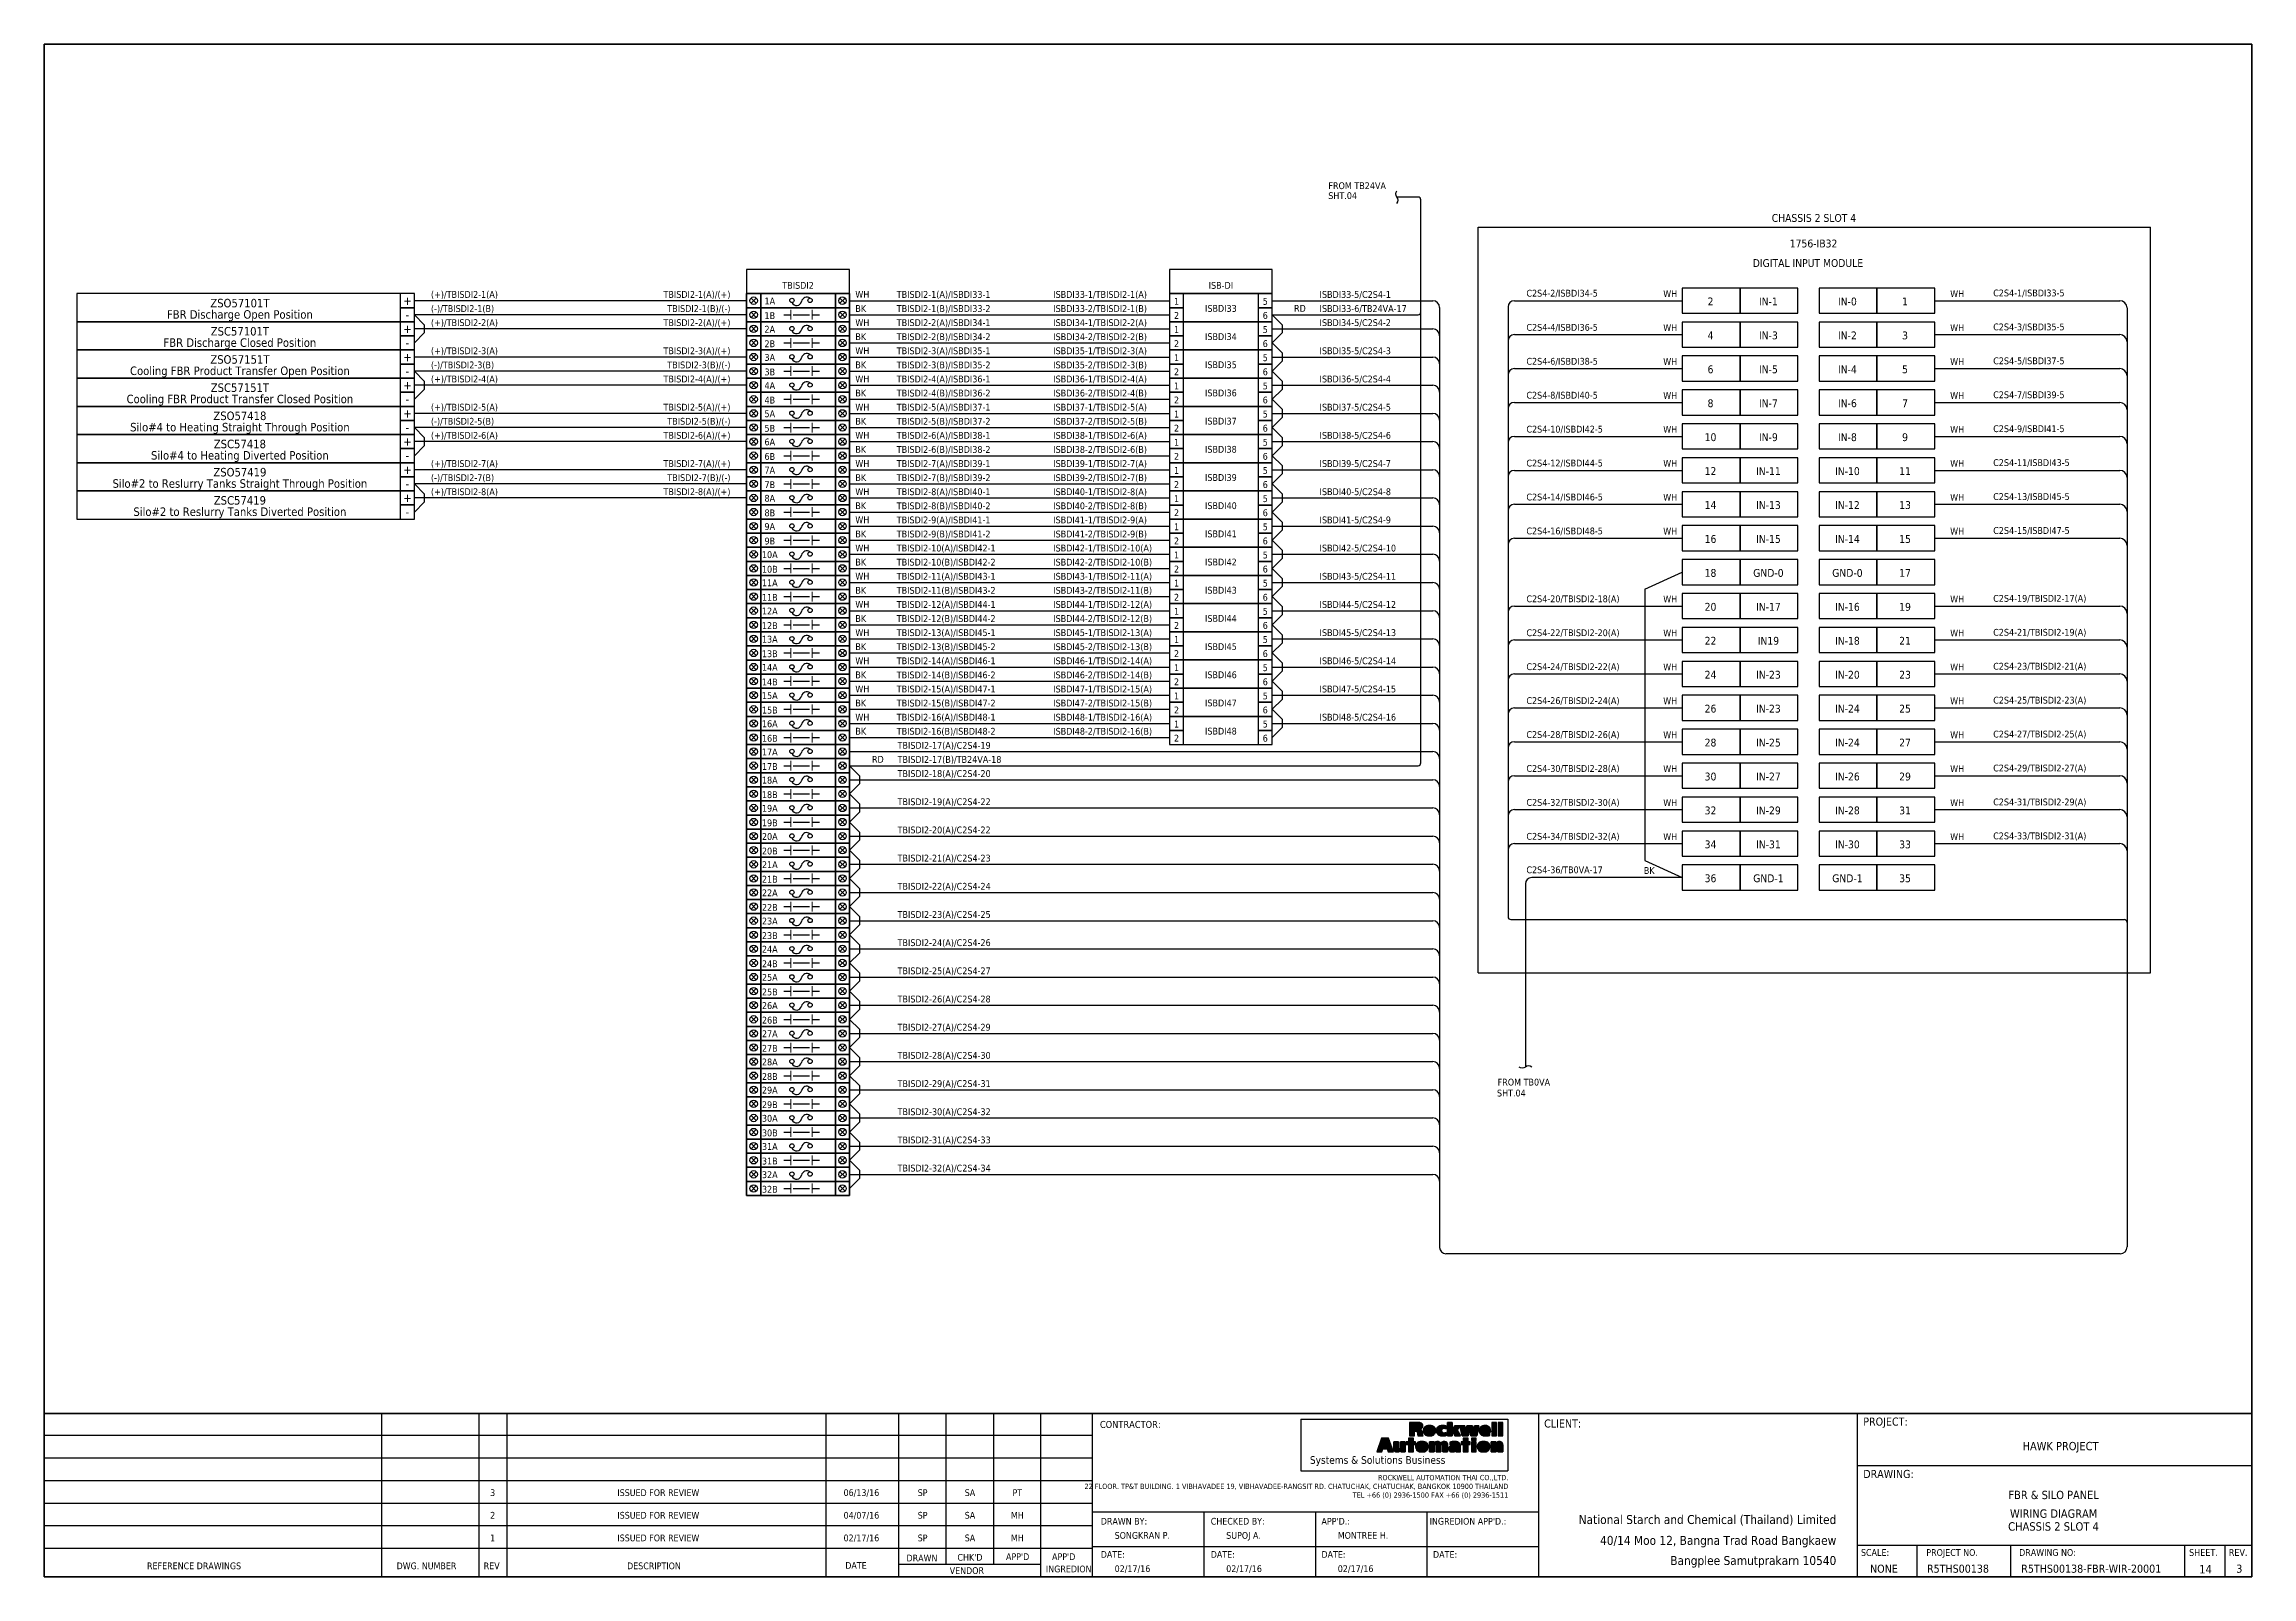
# Model space of a CAD drawing. Header units: millimetres. Extents: x 0 to 1792788, y -13 to 262234.
# Drawn here: x 792796 to 891686, y 92247 to 160934 of the extents above; entities that cross this region are included whole.
import ezdxf
from ezdxf.enums import TextEntityAlignment as Align

# ---------------------------------------------------------------- set-up
doc = ezdxf.new("R2010")
doc.units = ezdxf.units.MM
for name, color, linetype, lineweight in [('ASHADE', 7, 'Continuous', 25), ('GT_1', 9, 'Continuous', 25), ('HELPPOINT', 7, 'Continuous', 25), ('IE-CABLE', 1, 'Continuous', 25), ('IE-EQUIP', 253, 'Continuous', 25), ('IE-WIRE', 7, 'Continuous', 25), ('MEMBER', 7, 'Continuous', 25), ('power', 7, 'Continuous', 25), ('RA_LOGO', 2, 'Continuous', 25), ('TITLE_BOX', 7, 'Continuous', 25)]:
    doc.layers.add(name, color=color, linetype=linetype, lineweight=lineweight)
doc.styles.add('Tahoma', font='')
doc.styles.get('Tahoma').set_extended_font_data('Tahoma')

msp = doc.modelspace()

# ---------------------------------------------------------------- texts
at = {"color": 1, "style": 'Tahoma'}
for s, p in [('SHT.04', (850315, 153992)), ('FROM TB24VA', (850320, 154436)), ('RD', (848782, 148939)), ('ISBDI33-6/TB24VA-17', (849927, 148932)), ('RD', (829878, 128731)), ('TBISDI2-17(B)/TB24VA-18', (831023, 128725))]:
    msp.add_text(s, height=304.8, dxfattribs=at).set_placement(p)
at = {"color": 2, "style": 'Tahoma'}
for s, height, p in [('CHASSIS 2 SLOT 4', 350.52, (872072, 153145)), ('DIGITAL INPUT MODULE', 350.52, (871802, 151123)), ('1756-IB32', 350.5, (872054, 151999)), ('2', 351, (867438, 149402)), ('IN-1', 350.5, (870031, 149402)), ('IN-0', 350.5, (873570, 149402)), ('1', 351, (876152, 149402)), ('4', 351, (867438, 147881)), ('IN-3', 350.5, (870031, 147881)), ('IN-2', 350.5, (873570, 147881)), ('3', 351, (876152, 147881)), ('6', 351, (867438, 146361)), ('IN-5', 350.5, (870031, 146361)), ('IN-4', 350.5, (873570, 146361)), ('5', 351, (876152, 146361)), ('8', 351, (867438, 144840)), ('IN-7', 350.5, (870031, 144840)), ('IN-6', 350.5, (873570, 144840)), ('7', 351, (876152, 144840)), ('10', 350.5, (867438, 143320)), ('IN-9', 350.5, (870031, 143320)), ('IN-8', 350.5, (873570, 143320)), ('9', 351, (876152, 143320)), ('12', 350.5, (867438, 141799)), ('IN-11', 350.5, (870031, 141799)), ('IN-10', 350.5, (873570, 141799)), ('11', 350.5, (876152, 141799)), ('14', 350.5, (867438, 140278)), ('IN-13', 350.5, (870031, 140278)), ('IN-12', 350.5, (873570, 140278)), ('13', 350.5, (876152, 140278)), ('16', 350.5, (867438, 138758)), ('IN-15', 350.5, (870031, 138758)), ('IN-14', 350.5, (873570, 138758)), ('15', 350.5, (876152, 138758)), ('18', 350.5, (867438, 137237)), ('GND-0', 350.5, (870031, 137237)), ('GND-0', 350.5, (873570, 137237)), ('17', 350.5, (876152, 137237)), ('20', 350.5, (867438, 135717)), ('IN-17', 350.5, (870031, 135717)), ('IN-16', 350.5, (873570, 135717)), ('19', 350.5, (876152, 135717)), ('22', 350.5, (867438, 134196)), ('IN19', 350.5, (870031, 134196)), ('IN-18', 350.5, (873570, 134196)), ('21', 350.5, (876152, 134196)), ('24', 350.5, (867438, 132675)), ('IN-23', 350.5, (870031, 132675)), ('IN-20', 350.5, (873570, 132675)), ('23', 350.5, (876152, 132675)), ('26', 350.5, (867438, 131155)), ('IN-23', 350.5, (870031, 131155)), ('IN-24', 350.5, (873570, 131155)), ('25', 350.5, (876152, 131155)), ('28', 350.5, (867438, 129634)), ('IN-25', 350.5, (870031, 129634)), ('IN-24', 350.5, (873570, 129634)), ('27', 350.5, (876152, 129634)), ('30', 350.5, (867438, 128113)), ('IN-27', 350.5, (870031, 128113)), ('IN-26', 350.5, (873570, 128113)), ('29', 350.5, (876152, 128113)), ('32', 350.5, (867438, 126593)), ('IN-29', 350.5, (870031, 126593)), ('IN-28', 350.5, (873570, 126593)), ('31', 350.5, (876152, 126593)), ('34', 350.5, (867438, 125072)), ('IN-31', 350.5, (870031, 125072)), ('IN-30', 350.5, (873570, 125072)), ('33', 350.5, (876152, 125072)), ('36', 350.5, (867438, 123552)), ('GND-1', 350.5, (870031, 123552)), ('GND-1', 350.5, (873570, 123552)), ('35', 350.5, (876152, 123552))]:
    msp.add_text(s, height=height, dxfattribs=at).set_placement(p, align=Align.MIDDLE_CENTER)
at = {"color": 4, "style": 'Tahoma'}
for s, height, p in [('ZSO57101T', 381, (801564, 149329)), ('TBISDI2', 304.8, (826567, 150123)), ('ISB-DI', 304.8, (845506, 150123)), ('FBR Discharge Open Position', 381, (801564, 148821)), ('FBR Discharge Closed Position', 381, (801564, 147559)), ('ZSC57101T', 381, (801564, 148067)), ('Cooling FBR Product Transfer Open Position', 381, (801564, 146296)), ('ZSO57151T', 381, (801564, 146804)), ('ZSC57151T', 381, (801564, 145541)), ('Cooling FBR Product Transfer Closed Position', 381, (801564, 145033)), ('ZSO57418', 381, (801564, 144278)), ('Silo#4 to Heating Straight Through Position', 381, (801564, 143770)), ('Silo#4 to Heating Diverted Position', 381, (801564, 142507)), ('ZSC57418', 381, (801564, 143015)), ('Silo#2 to Reslurry Tanks Straight Through Position', 381, (801564, 141244)), ('ZSO57419', 381, (801564, 141752)), ('ZSC57419', 381, (801564, 140489)), ('Silo#2 to Reslurry Tanks Diverted Position', 381, (801564, 139981))]:
    msp.add_text(s, height=height, dxfattribs=at).set_placement(p, align=Align.MIDDLE_CENTER)
for s, p in [('(+)/TBISDI2-1(A)', (810123, 149564)), ('WH', (829133, 149566)), ('TBISDI2-1(A)/ISBDI33-1', (830987, 149564)), ('ISBDI33-1/TBISDI2-1(A)', (837996, 149564)), ('ISBDI33-5/C2S4-1', (849927, 149564)), ('C2S4-2/ISBDI34-5', (859192, 149620)), ('WH', (865321, 149598)), ('WH', (878174, 149598)), ('C2S4-1/ISBDI33-5', (880101, 149630)), ('(+)/TBISDI2-2(A)', (810123, 148301)), ('WH', (829133, 148303)), ('TBISDI2-2(A)/ISBDI34-1', (830987, 148301)), ('ISBDI34-1/TBISDI2-2(A)', (837996, 148301)), ('ISBDI34-5/C2S4-2', (849927, 148301)), ('C2S4-4/ISBDI36-5', (859192, 148089)), ('WH', (865321, 148077)), ('WH', (878174, 148077)), ('C2S4-3/ISBDI35-5', (880101, 148109)), ('(+)/TBISDI2-3(A)', (810123, 147038)), ('TBISDI2-3(A)/ISBDI35-1', (830987, 147038)), ('ISBDI35-1/TBISDI2-3(A)', (837996, 147038)), ('ISBDI35-5/C2S4-3', (849927, 147038)), ('WH', (829133, 147040)), ('C2S4-6/ISBDI38-5', (859192, 146568)), ('WH', (865321, 146557)), ('WH', (878174, 146557)), ('C2S4-5/ISBDI37-5', (880101, 146589)), ('(+)/TBISDI2-4(A)', (810123, 145775)), ('WH', (829133, 145777)), ('TBISDI2-4(A)/ISBDI36-1', (830987, 145775)), ('ISBDI36-1/TBISDI2-4(A)', (837996, 145775)), ('ISBDI36-5/C2S4-4', (849927, 145775)), ('C2S4-7/ISBDI39-5', (880101, 145068)), ('(+)/TBISDI2-5(A)', (810123, 144512)), ('WH', (829133, 144514)), ('TBISDI2-5(A)/ISBDI37-1', (830987, 144512)), ('ISBDI37-1/TBISDI2-5(A)', (837996, 144512)), ('ISBDI37-5/C2S4-5', (849927, 144512)), ('C2S4-8/ISBDI40-5', (859192, 145048)), ('WH', (865321, 145036)), ('WH', (878174, 145036)), ('(+)/TBISDI2-6(A)', (810123, 143249)), ('WH', (829133, 143251)), ('TBISDI2-6(A)/ISBDI38-1', (830987, 143249)), ('ISBDI38-1/TBISDI2-6(A)', (837996, 143249)), ('ISBDI38-5/C2S4-6', (849927, 143249)), ('C2S4-10/ISBDI42-5', (859192, 143527)), ('WH', (865321, 143516)), ('WH', (878174, 143516)), ('C2S4-9/ISBDI41-5', (880101, 143547)), ('(+)/TBISDI2-7(A)', (810123, 141986)), ('WH', (829133, 141988)), ('TBISDI2-7(A)/ISBDI39-1', (830987, 141986)), ('ISBDI39-1/TBISDI2-7(A)', (837996, 141986)), ('ISBDI39-5/C2S4-7', (849927, 141986)), ('C2S4-12/ISBDI44-5', (859192, 142006)), ('WH', (865321, 141995)), ('WH', (878174, 141995)), ('C2S4-11/ISBDI43-5', (880101, 142027)), ('(+)/TBISDI2-8(A)', (810123, 140723)), ('WH', (829133, 140725)), ('TBISDI2-8(A)/ISBDI40-1', (830987, 140723)), ('ISBDI40-1/TBISDI2-8(A)', (837996, 140723)), ('ISBDI40-5/C2S4-8', (849927, 140723)), ('C2S4-14/ISBDI46-5', (859192, 140486)), ('WH', (865321, 140474)), ('WH', (878174, 140474)), ('C2S4-13/ISBDI45-5', (880101, 140506)), ('WH', (829133, 139462)), ('TBISDI2-9(A)/ISBDI41-1', (830987, 139460)), ('ISBDI41-1/TBISDI2-9(A)', (837996, 139460)), ('ISBDI41-5/C2S4-9', (849927, 139460)), ('WH', (829133, 138199)), ('TBISDI2-10(A)/ISBDI42-1', (830987, 138197)), ('ISBDI42-1/TBISDI2-10(A)', (837996, 138197)), ('ISBDI42-5/C2S4-10', (849927, 138197)), ('C2S4-16/ISBDI48-5', (859192, 138965)), ('WH', (865321, 138954)), ('WH', (878174, 138954)), ('C2S4-15/ISBDI47-5', (880101, 138985)), ('WH', (829133, 136936)), ('TBISDI2-11(A)/ISBDI43-1', (830987, 136934)), ('ISBDI43-1/TBISDI2-11(A)', (837996, 136934)), ('ISBDI43-5/C2S4-11', (849927, 136934)), ('WH', (829133, 135673)), ('TBISDI2-12(A)/ISBDI44-1', (830987, 135671)), ('ISBDI44-1/TBISDI2-12(A)', (837996, 135671)), ('ISBDI44-5/C2S4-12', (849927, 135671)), ('C2S4-20/TBISDI2-18(A)', (859192, 135924)), ('WH', (865321, 135913)), ('WH', (878174, 135913)), ('C2S4-19/TBISDI2-17(A)', (880101, 135944)), ('WH', (829133, 134410)), ('TBISDI2-13(A)/ISBDI45-1', (830987, 134408)), ('ISBDI45-1/TBISDI2-13(A)', (837996, 134408)), ('ISBDI45-5/C2S4-13', (849927, 134408)), ('C2S4-22/TBISDI2-20(A)', (859192, 134403)), ('WH', (865321, 134392)), ('WH', (878174, 134392)), ('C2S4-21/TBISDI2-19(A)', (880101, 134424)), ('WH', (829133, 133147)), ('TBISDI2-14(A)/ISBDI46-1', (830987, 133145)), ('ISBDI46-1/TBISDI2-14(A)', (837996, 133145)), ('ISBDI46-5/C2S4-14', (849927, 133145)), ('C2S4-24/TBISDI2-22(A)', (859192, 132883)), ('WH', (865321, 132871)), ('WH', (878174, 132871)), ('C2S4-23/TBISDI2-21(A)', (880101, 132903)), ('WH', (829133, 131884)), ('TBISDI2-15(A)/ISBDI47-1', (830987, 131882)), ('ISBDI47-1/TBISDI2-15(A)', (837996, 131882)), ('ISBDI47-5/C2S4-15', (849927, 131882)), ('C2S4-26/TBISDI2-24(A)', (859192, 131362)), ('WH', (865321, 131351)), ('WH', (878174, 131351)), ('C2S4-25/TBISDI2-23(A)', (880101, 131382)), ('WH', (829133, 130621)), ('TBISDI2-16(A)/ISBDI48-1', (830987, 130619)), ('ISBDI48-1/TBISDI2-16(A)', (837996, 130619)), ('ISBDI48-5/C2S4-16', (849927, 130619)), ('TBISDI2-17(A)/C2S4-19', (831023, 129356)), ('C2S4-28/TBISDI2-26(A)', (859192, 129841)), ('WH', (865321, 129830)), ('WH', (878174, 129830)), ('C2S4-27/TBISDI2-25(A)', (880101, 129862)), ('C2S4-30/TBISDI2-28(A)', (859192, 128321)), ('WH', (865321, 128309)), ('WH', (878174, 128309)), ('C2S4-29/TBISDI2-27(A)', (880101, 128341)), ('TBISDI2-18(A)/C2S4-20', (831023, 128093)), ('TBISDI2-19(A)/C2S4-22', (831023, 126830)), ('C2S4-32/TBISDI2-30(A)', (859192, 126800)), ('WH', (865321, 126789)), ('WH', (878174, 126789)), ('C2S4-31/TBISDI2-29(A)', (880101, 126821)), ('TBISDI2-20(A)/C2S4-22', (831023, 125567)), ('C2S4-34/TBISDI2-32(A)', (859192, 125280)), ('C2S4-33/TBISDI2-31(A)', (880101, 125300)), ('TBISDI2-21(A)/C2S4-23', (831023, 124304)), ('WH', (865321, 125268)), ('WH', (878174, 125268)), ('TBISDI2-22(A)/C2S4-24', (831023, 123041)), ('TBISDI2-23(A)/C2S4-25', (831023, 121778)), ('TBISDI2-24(A)/C2S4-26', (831023, 120515)), ('TBISDI2-25(A)/C2S4-27', (831023, 119252)), ('TBISDI2-26(A)/C2S4-28', (831023, 117989)), ('TBISDI2-27(A)/C2S4-29', (831023, 116726)), ('TBISDI2-28(A)/C2S4-30', (831023, 115463)), ('TBISDI2-29(A)/C2S4-31', (831023, 114200)), ('TBISDI2-30(A)/C2S4-32', (831023, 112937)), ('TBISDI2-31(A)/C2S4-33', (831023, 111674)), ('TBISDI2-32(A)/C2S4-34', (831023, 110412))]:
    msp.add_text(s, height=304.8, dxfattribs=at).set_placement(p)
for s, p in [('TBISDI2-1(A)/(+)', (823539, 149564)), ('TBISDI2-2(A)/(+)', (823539, 148301)), ('TBISDI2-3(A)/(+)', (823539, 147038)), ('TBISDI2-4(A)/(+)', (823539, 145775)), ('TBISDI2-5(A)/(+)', (823539, 144512)), ('TBISDI2-6(A)/(+)', (823539, 143249)), ('TBISDI2-7(A)/(+)', (823539, 141986)), ('TBISDI2-8(A)/(+)', (823539, 140723))]:
    msp.add_text(s, height=304.8, dxfattribs=at).set_placement(p, align=Align.RIGHT)
at = {"color": 7, "style": 'Tahoma'}
for s, p in [('(-)/TBISDI2-1(B)', (810123, 148932)), ('BK', (829133, 148934)), ('TBISDI2-1(B)/ISBDI33-2', (830987, 148932)), ('ISBDI33-2/TBISDI2-1(B)', (837996, 148932)), ('BK', (829133, 147671)), ('TBISDI2-2(B)/ISBDI34-2', (830987, 147669)), ('ISBDI34-2/TBISDI2-2(B)', (837996, 147669)), ('(-)/TBISDI2-3(B)', (810123, 146406)), ('BK', (829133, 146408)), ('TBISDI2-3(B)/ISBDI35-2', (830987, 146406)), ('ISBDI35-2/TBISDI2-3(B)', (837996, 146406)), ('BK', (829133, 145145)), ('TBISDI2-4(B)/ISBDI36-2', (830987, 145143)), ('ISBDI36-2/TBISDI2-4(B)', (837996, 145143)), ('(-)/TBISDI2-5(B)', (810123, 143880)), ('BK', (829133, 143882)), ('TBISDI2-5(B)/ISBDI37-2', (830987, 143880)), ('ISBDI37-2/TBISDI2-5(B)', (837996, 143880)), ('BK', (829133, 142620)), ('TBISDI2-6(B)/ISBDI38-2', (830987, 142617)), ('ISBDI38-2/TBISDI2-6(B)', (837996, 142617)), ('(-)/TBISDI2-7(B)', (810123, 141354)), ('BK', (829133, 141357)), ('TBISDI2-7(B)/ISBDI39-2', (830987, 141354)), ('ISBDI39-2/TBISDI2-7(B)', (837996, 141354)), ('BK', (829133, 140094)), ('TBISDI2-8(B)/ISBDI40-2', (830987, 140091)), ('ISBDI40-2/TBISDI2-8(B)', (837996, 140091)), ('BK', (829133, 138831)), ('TBISDI2-9(B)/ISBDI41-2', (830987, 138828)), ('ISBDI41-2/TBISDI2-9(B)', (837996, 138828)), ('BK', (829133, 137568)), ('TBISDI2-10(B)/ISBDI42-2', (830987, 137566)), ('ISBDI42-2/TBISDI2-10(B)', (837996, 137566)), ('BK', (829133, 136305)), ('TBISDI2-11(B)/ISBDI43-2', (830987, 136303)), ('ISBDI43-2/TBISDI2-11(B)', (837996, 136303)), ('BK', (829133, 135042)), ('TBISDI2-12(B)/ISBDI44-2', (830987, 135040)), ('ISBDI44-2/TBISDI2-12(B)', (837996, 135040)), ('BK', (829133, 133779)), ('TBISDI2-13(B)/ISBDI45-2', (830987, 133777)), ('ISBDI45-2/TBISDI2-13(B)', (837996, 133777)), ('BK', (829133, 132516)), ('TBISDI2-14(B)/ISBDI46-2', (830987, 132514)), ('ISBDI46-2/TBISDI2-14(B)', (837996, 132514)), ('BK', (829133, 131253)), ('TBISDI2-15(B)/ISBDI47-2', (830987, 131251)), ('ISBDI47-2/TBISDI2-15(B)', (837996, 131251)), ('BK', (829133, 129990)), ('TBISDI2-16(B)/ISBDI48-2', (830987, 129988)), ('ISBDI48-2/TBISDI2-16(B)', (837996, 129988)), ('C2S4-36/TB0VA-17', (859192, 123779)), ('BK', (864452, 123748)), ('SHT.04', (857872, 113776)), ('FROM TB0VA', (857901, 114265))]:
    msp.add_text(s, height=304.8, dxfattribs=at).set_placement(p)
for s, p in [('TBISDI2-1(B)/(-)', (823539, 148932)), ('TBISDI2-3(B)/(-)', (823539, 146406)), ('TBISDI2-5(B)/(-)', (823539, 143880)), ('TBISDI2-7(B)/(-)', (823539, 141354))]:
    msp.add_text(s, height=304.8, dxfattribs=at).set_placement(p, align=Align.RIGHT)
at = {"color": 6, "style": 'Tahoma'}
for s, p in [('ISBDI33', (845506, 149091)), ('ISBDI34', (845506, 147828)), ('ISBDI35', (845506, 146565)), ('ISBDI36', (845506, 145302)), ('ISBDI37', (845506, 144039)), ('ISBDI38', (845506, 142776)), ('ISBDI39', (845506, 141513)), ('ISBDI40', (845506, 140250)), ('ISBDI41', (845506, 138987)), ('ISBDI42', (845506, 137724)), ('ISBDI43', (845506, 136461)), ('ISBDI44', (845506, 135198)), ('ISBDI45', (845506, 133935)), ('ISBDI46', (845506, 132672)), ('ISBDI47', (845506, 131409)), ('ISBDI48', (845506, 130146))]:
    msp.add_text(s, height=304.8, dxfattribs=at).set_placement(p, align=Align.MIDDLE_CENTER)
at = {"color": 7, "style": 'Tahoma'}
for s, height, p in [('CHASSIS 2 SLOT 4', 376.46, (882801, 94506)), ('14', 376.5, (889611, 92587))]:
    msp.add_text(s, height=height, dxfattribs=at).set_placement(p, align=Align.MIDDLE_CENTER)
at = {"layer": 'power', "color": 1, "style": 'Tahoma'}
for p in [(809069, 149441), (809069, 148178), (809069, 146915), (809069, 145652), (809069, 144389), (809069, 143126), (809069, 141863), (809069, 140600)]:
    msp.add_text('+', height=381, dxfattribs=at).set_placement(p, align=Align.MIDDLE_CENTER)
at = {"layer": 'power', "color": 7, "style": 'Tahoma'}
for s, height, p in [('1A', 305.3, (825300, 149421)), ('-', 381, (809069, 148811)), ('1B', 305.3, (825300, 148769)), ('-', 381, (809069, 147548)), ('2B', 305.3, (825300, 147506)), ('2A', 305.3, (825300, 148158)), ('3B', 305.3, (825300, 146243)), ('3A', 305.3, (825300, 146895)), ('-', 381, (809069, 146285)), ('4A', 305.3, (825300, 145632)), ('-', 381, (809069, 145022)), ('4B', 305.3, (825300, 144980)), ('5A', 305.3, (825300, 144369)), ('-', 381, (809069, 143759)), ('5B', 305.3, (825300, 143717)), ('-', 381, (809069, 142496)), ('6B', 305.3, (825300, 142454)), ('6A', 305.3, (825300, 143107)), ('7A', 305.3, (825300, 141844)), ('-', 381, (809069, 141233)), ('8A', 305.3, (825300, 140581)), ('7B', 305.3, (825300, 141191)), ('-', 381, (809069, 139970)), ('9A', 305.3, (825300, 139318)), ('8B', 305.3, (825300, 139928)), ('9B', 305.3, (825300, 138665)), ('10A', 305.3, (825300, 138055)), ('10B', 305.3, (825300, 137402)), ('11A', 305.3, (825300, 136792)), ('11B', 305.3, (825300, 136139)), ('12A', 305.3, (825300, 135529)), ('12B', 305.3, (825300, 134876)), ('13A', 305.3, (825300, 134266)), ('13B', 305.3, (825300, 133614)), ('14A', 305.3, (825300, 133003)), ('14B', 305.3, (825300, 132351)), ('15A', 305.3, (825300, 131740)), ('15B', 305.3, (825300, 131088)), ('16A', 305.3, (825300, 130477)), ('16B', 305.3, (825300, 129825)), ('17A', 305.3, (825300, 129214)), ('17B', 305.3, (825300, 128562)), ('18A', 305.3, (825300, 127951)), ('18B', 305.3, (825300, 127299)), ('19A', 305.3, (825300, 126688)), ('19B', 305.3, (825300, 126036)), ('20A', 305.3, (825300, 125425)), ('20B', 305.3, (825300, 124773)), ('21A', 305.3, (825300, 124162)), ('21B', 305.3, (825300, 123510)), ('22A', 305.3, (825300, 122899)), ('22B', 305.3, (825300, 122247)), ('23A', 305.3, (825300, 121636)), ('23B', 305.3, (825300, 120984)), ('24A', 305.3, (825300, 120373)), ('24B', 305.3, (825300, 119721)), ('25A', 305.3, (825300, 119110)), ('25B', 305.3, (825300, 118458)), ('26A', 305.3, (825300, 117847)), ('26B', 305.3, (825300, 117195)), ('27A', 305.3, (825300, 116584)), ('27B', 305.3, (825300, 115932)), ('28A', 305.3, (825300, 115321)), ('28B', 305.3, (825300, 114669)), ('29A', 305.3, (825300, 114058)), ('29B', 305.3, (825300, 113406)), ('30A', 305.3, (825300, 112795)), ('30B', 305.3, (825300, 112143)), ('31A', 305.3, (825300, 111532)), ('31B', 305.3, (825300, 110880)), ('32A', 305.3, (825300, 110269)), ('32B', 305.3, (825300, 109617))]:
    msp.add_text(s, height=height, dxfattribs=at).set_placement(p, align=Align.MIDDLE_CENTER)

# ---------------------------------------------------------------- blocks, each defined once
blk = doc.blocks.new('RA_LOGO1')
at = {"layer": 'RA_LOGO', "linetype": 'Continuous', "ltscale": 25.4}
for color, points in [(1, [(25.1, 13.7), (25.8, 13.7), (26.2, 13.7), (26.6, 13.5), (26.8, 13.2), (26.9, 12.8), (27, 12.3), (27.1, 11.7), (27.2, 11.1), (27.3, 10.7), (30.8, 10.7), (30.7, 11.1), (30.6, 11.7), (30.5, 12.2), (30.4, 12.8), (30.2, 13.4), (30, 13.9), (29.6, 14.3), (29.1, 14.6), (28.4, 14.8), (29, 15), (29.5, 15.2), (29.8, 15.5), (30.2, 15.8), (30.4, 16.2), (30.6, 16.6), (30.6, 17.2), (30.6, 17.6), (30.5, 18), (30.3, 18.4), (30.1, 18.6), (29.8, 18.9), (29.5, 19.1), (29.1, 19.3), (28.7, 19.4), (28.2, 19.5), (27.7, 19.5), (27.2, 19.5), (21.7, 19.5), (21.7, 10.7), (25.1, 10.7)]), (1, [(24.9, 15.7), (24.9, 17.6), (25.9, 17.6), (26.5, 17.5), (27, 17.2), (27.2, 16.7), (27.1, 16.1), (26.8, 15.8), (26.3, 15.7), (25.8, 15.7)]), (1, [(33, 17.2), (32.6, 17), (32.3, 16.8), (32, 16.6), (31.7, 16.4), (31.4, 16.1), (31.3, 15.7), (31.1, 15.4), (31, 15), (30.9, 14.6), (30.9, 14.1), (30.9, 13.7), (31, 13.3), (31.1, 12.9), (31.2, 12.5), (31.4, 12.2), (31.6, 11.9), (31.8, 11.6), (32.1, 11.3), (32.4, 11.1), (32.8, 11), (33.1, 10.8), (33.6, 10.7), (34, 10.6), (34.5, 10.6), (35, 10.5), (35.5, 10.6), (36, 10.6), (36.5, 10.7), (36.9, 10.8), (37.3, 11), (37.6, 11.1), (37.9, 11.3), (38.2, 11.6), (38.4, 11.9), (38.7, 12.2), (38.8, 12.5), (39, 12.9), (39, 13.3), (39.1, 13.7), (39.1, 14.1), (39.1, 14.6), (39, 15), (38.9, 15.4), (38.8, 15.7), (38.6, 16.1), (38.3, 16.4), (38.1, 16.6), (37.7, 16.8), (37.4, 17), (37, 17.2), (36.6, 17.3), (36.1, 17.4), (35.6, 17.4), (35, 17.5), (34.5, 17.4), (33.9, 17.4), (33.5, 17.3)]), (1, [(34.6, 15.4), (35, 15.6), (35.5, 15.4), (35.7, 14.8), (35.7, 14.1), (35.7, 13.4), (35.6, 12.9), (35.4, 12.6), (35, 12.4), (34.6, 12.6), (34.4, 12.9), (34.3, 13.4), (34.3, 14.1), (34.4, 14.8)]), (1, [(43.1, 14.6), (43.3, 15), (43.6, 15.3), (44.1, 15.5), (44.6, 15.6), (45.2, 15.5), (45.6, 15.4), (46, 15.2), (46, 17.2), (45.5, 17.3), (45, 17.4), (44.4, 17.4), (43.7, 17.5), (43.2, 17.4), (42.7, 17.4), (42.2, 17.3), (41.7, 17.2), (41.3, 17), (41, 16.8), (40.7, 16.6), (40.4, 16.4), (40.2, 16.1), (40, 15.7), (39.8, 15.4), (39.7, 15), (39.6, 14.6), (39.6, 14.1), (39.6, 13.7), (39.7, 13.3), (39.8, 12.9), (39.9, 12.5), (40.1, 12.2), (40.3, 11.9), (40.5, 11.6), (40.8, 11.3), (41.1, 11.1), (41.5, 11), (41.8, 10.8), (42.3, 10.7), (42.7, 10.6), (43.2, 10.6), (43.7, 10.5), (44.4, 10.6), (45, 10.6), (45.6, 10.7), (46.1, 10.9), (46.1, 12.8), (45.6, 12.6), (45.2, 12.5), (44.6, 12.4), (44.1, 12.5), (43.6, 12.7), (43.3, 13), (43.1, 13.5), (43, 14.1)]), (1, [(50.1, 19.5), (46.9, 19.5), (46.9, 10.7), (50.1, 10.7), (50.1, 14.4)]), (1, [(50.1, 14.4), (51.9, 10.7), (55.6, 10.7), (53.4, 14.4), (55.2, 17.3), (51.7, 17.3)]), (1, [(56.7, 10.7), (60.7, 10.7), (61.5, 15.2), (61.6, 15.2), (62.4, 10.7), (66.4, 10.7), (67.8, 17.3), (64.9, 17.3), (64.3, 13), (64.3, 13), (63.6, 17.3), (59.7, 17.3), (59, 13), (59, 13), (58.4, 17.3), (55.2, 17.3)]), (1, [(71.6, 10.6), (72.1, 10.5), (72.6, 10.5), (73.2, 10.6), (73.7, 10.6), (74.2, 10.7), (74.6, 10.8), (75.1, 10.9), (75.1, 12.6), (74.6, 12.4), (74.1, 12.3), (73.5, 12.2), (72.9, 12.2), (72.4, 12.2), (71.9, 12.3), (71.5, 12.5), (71.2, 12.8), (71.1, 13.2), (75.6, 13.2), (75.6, 13.6), (75.5, 14.1), (75.5, 14.5), (75.4, 15), (75.3, 15.4), (75.2, 15.7), (75, 16.1), (74.8, 16.4), (74.5, 16.6), (74.2, 16.9), (73.9, 17.1), (73.5, 17.2), (73.1, 17.4), (72.6, 17.4), (72.1, 17.5), (71.5, 17.4), (71, 17.4), (70.5, 17.3), (70.1, 17.2), (69.7, 17), (69.3, 16.8), (69, 16.6), (68.7, 16.4), (68.5, 16.1), (68.3, 15.7), (68.2, 15.4), (68.1, 15), (68, 14.6), (68, 14.1), (68, 13.7), (68, 13.3), (68.1, 12.9), (68.3, 12.5), (68.4, 12.2), (68.6, 11.9), (68.9, 11.6), (69.2, 11.3), (69.5, 11.1), (69.8, 11), (70.2, 10.8), (70.6, 10.7), (71.1, 10.6)]), (1, [(71.1, 14.6), (71.1, 15.2), (71.4, 15.7), (72, 15.9), (72.5, 15.7), (72.7, 15.2), (72.8, 14.6)]), (1, [(76.4, 10.7), (79.5, 10.7), (79.5, 19.5), (76.4, 19.5)]), (1, [(83.6, 19.5), (80.5, 19.5), (80.5, 10.7), (83.6, 10.7)]), (252, [(6.9, 1.9), (7.5, 0), (11.1, 0), (7.9, 9), (3.2, 9), (0, 0), (3.4, 0), (4, 1.9)]), (252, [(6.5, 4.1), (4.5, 4.1), (5.5, 7.1)]), (252, [(18.9, 6.7), (15.7, 6.7), (15.7, 2.8), (15.7, 2.4), (15.5, 2.1), (15.1, 1.9), (14.7, 2.1), (14.5, 2.4), (14.5, 2.8), (14.5, 6.7), (11.3, 6.7), (11.3, 2), (11.3, 1.6), (11.4, 1.2), (11.6, 0.8), (11.8, 0.5), (12.1, 0.2), (12.5, 0), (13, -0.1), (13.6, -0.1), (14.2, -0.1), (14.7, 0), (15.2, 0.3), (15.5, 0.7), (15.9, 1.2), (15.9, 0), (18.9, 0)]), (252, [(24.3, 4.9), (25.7, 4.9), (25.7, 6.7), (24.3, 6.7), (24.3, 9), (21, 9), (21, 6.7), (19.6, 6.7), (19.6, 4.9), (21, 4.9), (21, 0), (24.3, 0)]), (252, [(29, -0.1), (29.4, -0.1), (30, -0.1), (30.5, -0.1), (31, -0.1), (31.4, 0), (31.9, 0.1), (32.3, 0.3), (32.6, 0.5), (32.9, 0.7), (33.2, 0.9), (33.5, 1.2), (33.7, 1.5), (33.8, 1.9), (34, 2.2), (34.1, 2.6), (34.1, 3), (34.2, 3.5), (34.1, 4), (34.1, 4.4), (34, 4.8), (33.8, 5.1), (33.6, 5.5), (33.4, 5.8), (33.1, 6), (32.8, 6.3), (32.4, 6.4), (32, 6.6), (31.5, 6.7), (31.1, 6.8), (30.5, 6.9), (30, 6.9), (29.4, 6.9), (28.9, 6.8), (28.4, 6.7), (28, 6.6), (27.6, 6.4), (27.2, 6.3), (26.9, 6), (26.6, 5.8), (26.4, 5.5), (26.2, 5.1), (26, 4.8), (25.9, 4.4), (25.8, 4), (25.8, 3.5), (25.8, 3), (25.9, 2.6), (26, 2.2), (26.1, 1.9), (26.3, 1.5), (26.5, 1.2), (26.7, 0.9), (27, 0.7), (27.3, 0.5), (27.7, 0.3), (28.1, 0.1), (28.5, 0)]), (252, [(29.6, 1.9), (29.4, 2.3), (29.3, 2.8), (29.3, 3.5), (29.3, 4.2), (29.5, 4.7), (30, 5), (30.4, 4.7), (30.6, 4.2), (30.7, 3.5), (30.7, 2.8), (30.6, 2.3), (30.4, 1.9), (30, 1.8)]), (252, [(38.2, 3.9), (38.2, 4.3), (38.4, 4.7), (38.8, 4.8), (39.2, 4.7), (39.4, 4.3), (39.4, 3.9), (39.4, 0), (42.6, 0), (42.6, 3.9), (42.6, 4.3), (42.8, 4.7), (43.2, 4.8), (43.6, 4.7), (43.8, 4.3), (43.8, 3.9), (43.8, 0), (47, 0), (47, 4), (47, 4.4), (47, 4.8), (47, 5.1), (46.9, 5.5), (46.8, 5.8), (46.6, 6.1), (46.4, 6.4), (46.1, 6.6), (45.7, 6.7), (45.2, 6.8), (44.7, 6.9), (44.1, 6.8), (43.6, 6.7), (43.1, 6.5), (42.7, 6.1), (42.5, 5.7), (42.2, 6.2), (41.9, 6.5), (41.4, 6.7), (40.9, 6.8), (40.4, 6.9), (39.9, 6.8), (39.4, 6.7), (39, 6.6), (38.6, 6.3), (38.3, 6), (38, 5.5), (38, 6.7), (35, 6.7), (35, 0), (38.2, 0)]), (252, [(47.8, 1.3), (48, 0.9), (48.2, 0.6), (48.5, 0.3), (48.9, 0.1), (49.3, 0), (49.8, -0.1), (50.2, -0.1), (50.8, -0.1), (51.3, 0), (51.7, 0.2), (52.1, 0.6), (52.5, 1), (52.5, 0), (55.5, 0), (55.5, 4.1), (55.4, 4.6), (55.4, 5), (55.2, 5.4), (55, 5.7), (54.7, 6), (54.4, 6.2), (54.1, 6.4), (53.8, 6.6), (53.4, 6.7), (53, 6.8), (52.6, 6.8), (52.2, 6.9), (51.8, 6.9), (51.4, 6.9), (50.7, 6.9), (50.1, 6.8), (49.6, 6.7), (49.1, 6.6), (48.5, 6.5), (48.5, 4.6), (49.1, 4.8), (49.6, 5), (50.2, 5.1), (50.8, 5.2), (51.3, 5.2), (51.7, 5.1), (52.1, 4.9), (52.4, 4.6), (52.5, 4.2), (52.2, 4.2), (51.7, 4.3), (51.2, 4.3), (50.8, 4.3), (50.4, 4.2), (49.9, 4.2), (49.5, 4.1), (49.1, 3.9), (48.7, 3.7), (48.4, 3.5), (48.1, 3.2), (47.9, 2.8), (47.8, 2.3), (47.8, 1.8)]), (252, [(50.7, 2.2), (51, 2.7), (51.5, 2.9), (52.2, 3), (52.5, 3), (52.5, 2.7), (52.4, 2.2), (52.1, 1.7), (51.5, 1.6), (51.1, 1.6), (50.8, 1.8)]), (252, [(57.3, 0), (60.6, 0), (60.6, 4.9), (62, 4.9), (62, 6.7), (60.6, 6.7), (60.6, 9), (57.3, 9), (57.3, 6.7), (56, 6.7), (56, 4.9), (57.3, 4.9)]), (252, [(66, 7.5), (66, 9), (62.8, 9), (62.8, 7.5)]), (252, [(62.8, 0), (66, 0), (66, 6.7), (62.8, 6.7)]), (252, [(69.9, -0.1), (70.4, -0.1), (70.9, -0.1), (71.4, -0.1), (71.9, -0.1), (72.4, 0), (72.8, 0.1), (73.2, 0.3), (73.5, 0.5), (73.8, 0.7), (74.1, 0.9), (74.4, 1.2), (74.6, 1.5), (74.8, 1.9), (74.9, 2.2), (75, 2.6), (75, 3), (75.1, 3.5), (75, 4), (75, 4.4), (74.9, 4.8), (74.7, 5.1), (74.5, 5.5), (74.3, 5.8), (74, 6), (73.7, 6.3), (73.3, 6.4), (72.9, 6.6), (72.5, 6.7), (72, 6.8), (71.4, 6.9), (70.9, 6.9), (70.3, 6.9), (69.8, 6.8), (69.3, 6.7), (68.9, 6.6), (68.5, 6.4), (68.1, 6.3), (67.8, 6), (67.5, 5.8), (67.3, 5.5), (67.1, 5.1), (66.9, 4.8), (66.8, 4.4), (66.7, 4), (66.7, 3.5), (66.7, 3), (66.8, 2.6), (66.9, 2.2), (67, 1.9), (67.2, 1.5), (67.4, 1.2), (67.6, 0.9), (67.9, 0.7), (68.2, 0.5), (68.6, 0.3), (69, 0.1), (69.4, 0)]), (252, [(70.5, 1.9), (70.3, 2.3), (70.2, 2.8), (70.2, 3.5), (70.2, 4.2), (70.4, 4.7), (70.9, 5), (71.4, 4.7), (71.6, 4.2), (71.6, 3.5), (71.6, 2.8), (71.5, 2.3), (71.3, 1.9), (70.9, 1.8)]), (252, [(79.2, 3.9), (79.2, 4.3), (79.3, 4.7), (79.7, 4.8), (80.1, 4.7), (80.3, 4.3), (80.3, 3.9), (80.3, 0), (83.6, 0), (83.6, 4.7), (83.5, 5.1), (83.4, 5.6), (83.3, 5.9), (83, 6.3), (82.7, 6.5), (82.3, 6.7), (81.8, 6.8), (81.2, 6.9), (80.7, 6.8), (80.1, 6.7), (79.7, 6.4), (79.3, 6.1), (79, 5.5), (79, 6.7), (75.9, 6.7), (75.9, 0), (79.2, 0)])]:
    blk.add_hatch(color=color, dxfattribs=at).paths.add_polyline_path(points, flags=0)
at = {"layer": 'RA_LOGO', "color": 1, "linetype": 'Continuous', "ltscale": 25.4}
for points in [[(29.1, 19.3), (28.7, 19.4), (28.2, 19.5), (27.7, 19.5), (27.2, 19.5), (21.7, 19.5), (21.7, 10.7), (25.1, 10.7), (25.1, 13.7), (25.8, 13.7), (26.2, 13.7), (26.6, 13.5), (26.8, 13.2), (26.9, 12.8), (27, 12.3), (27.1, 11.7), (27.2, 11.1), (27.3, 10.7), (30.8, 10.7), (30.7, 11.1), (30.6, 11.7), (30.5, 12.2), (30.4, 12.8), (30.2, 13.4), (30, 13.9), (29.6, 14.3), (29.1, 14.6), (28.5, 14.8), (28.5, 14.8), (29, 15), (29.5, 15.2), (29.8, 15.5), (30.2, 15.8), (30.4, 16.2), (30.6, 16.6), (30.6, 17.2), (30.6, 17.6), (30.5, 18), (30.3, 18.4), (30.1, 18.6), (29.8, 18.9), (29.5, 19.1)], [(25.1, 13.7), (25.8, 13.7), (26.2, 13.7), (26.6, 13.5), (26.8, 13.2), (26.9, 12.8), (27, 12.3), (27.1, 11.7), (27.2, 11.1), (27.3, 10.7), (30.8, 10.7), (30.7, 11.1), (30.6, 11.7), (30.5, 12.2), (30.4, 12.8), (30.2, 13.4), (30, 13.9), (29.6, 14.3), (29.1, 14.6), (28.4, 14.8), (29, 15), (29.5, 15.2), (29.8, 15.5), (30.2, 15.8), (30.4, 16.2), (30.6, 16.6), (30.6, 17.2), (30.6, 17.6), (30.5, 18), (30.3, 18.4), (30.1, 18.6), (29.8, 18.9), (29.5, 19.1), (29.1, 19.3), (28.7, 19.4), (28.2, 19.5), (27.7, 19.5), (27.2, 19.5), (21.7, 19.5), (21.7, 10.7), (25.1, 10.7)], [(24.9, 15.7), (24.9, 17.6), (25.9, 17.6), (26.5, 17.5), (27, 17.2), (27.2, 16.7), (27.1, 16.1), (26.8, 15.8), (26.3, 15.7), (25.8, 15.7)], [(25.8, 15.7), (24.9, 15.7), (24.9, 17.6), (25.9, 17.6), (26.5, 17.5), (27, 17.2), (27.2, 16.7), (27.1, 16.1), (26.8, 15.8), (26.3, 15.7)], [(37, 17.2), (36.6, 17.3), (36.1, 17.4), (35.6, 17.4), (35, 17.5), (34.5, 17.4), (33.9, 17.4), (33.5, 17.3), (33, 17.2), (32.6, 17), (32.3, 16.8), (32, 16.6), (31.7, 16.4), (31.4, 16.1), (31.3, 15.7), (31.1, 15.4), (31, 15), (30.9, 14.6), (30.9, 14.1), (30.9, 14.1), (30.9, 13.7), (31, 13.3), (31.1, 12.9), (31.2, 12.5), (31.4, 12.2), (31.6, 11.9), (31.8, 11.6), (32.1, 11.3), (32.4, 11.1), (32.8, 11), (33.1, 10.8), (33.6, 10.7), (34, 10.6), (34.5, 10.6), (35, 10.5), (35.5, 10.6), (36, 10.6), (36.5, 10.7), (36.9, 10.8), (37.3, 11), (37.6, 11.1), (37.9, 11.3), (38.2, 11.6), (38.4, 11.9), (38.7, 12.2), (38.8, 12.5), (39, 12.9), (39, 13.3), (39.1, 13.7), (39.1, 14.1), (39.1, 14.6), (39, 15), (38.9, 15.4), (38.8, 15.7), (38.6, 16.1), (38.3, 16.4), (38.1, 16.6), (37.7, 16.8), (37.4, 17)], [(33, 17.2), (32.6, 17), (32.3, 16.8), (32, 16.6), (31.7, 16.4), (31.4, 16.1), (31.3, 15.7), (31.1, 15.4), (31, 15), (30.9, 14.6), (30.9, 14.1), (30.9, 13.7), (31, 13.3), (31.1, 12.9), (31.2, 12.5), (31.4, 12.2), (31.6, 11.9), (31.8, 11.6), (32.1, 11.3), (32.4, 11.1), (32.8, 11), (33.1, 10.8), (33.6, 10.7), (34, 10.6), (34.5, 10.6), (35, 10.5), (35.5, 10.6), (36, 10.6), (36.5, 10.7), (36.9, 10.8), (37.3, 11), (37.6, 11.1), (37.9, 11.3), (38.2, 11.6), (38.4, 11.9), (38.7, 12.2), (38.8, 12.5), (39, 12.9), (39, 13.3), (39.1, 13.7), (39.1, 14.1), (39.1, 14.6), (39, 15), (38.9, 15.4), (38.8, 15.7), (38.6, 16.1), (38.3, 16.4), (38.1, 16.6), (37.7, 16.8), (37.4, 17), (37, 17.2), (36.6, 17.3), (36.1, 17.4), (35.6, 17.4), (35, 17.5), (34.5, 17.4), (33.9, 17.4), (33.5, 17.3)], [(34.3, 14.1), (34.4, 14.8), (34.6, 15.4), (35, 15.6), (35.5, 15.4), (35.7, 14.8), (35.7, 14.1), (35.7, 13.4), (35.6, 12.9), (35.4, 12.6), (35, 12.4), (34.6, 12.6), (34.4, 12.9), (34.3, 13.4)], [(34.6, 15.4), (35, 15.6), (35.5, 15.4), (35.7, 14.8), (35.7, 14.1), (35.7, 13.4), (35.6, 12.9), (35.4, 12.6), (35, 12.4), (34.6, 12.6), (34.4, 12.9), (34.3, 13.4), (34.3, 14.1), (34.4, 14.8)], [(42.7, 17.4), (43.2, 17.4), (43.7, 17.5), (44.4, 17.4), (45, 17.4), (45.5, 17.3), (46, 17.2), (46, 15.2), (45.6, 15.4), (45.2, 15.5), (44.6, 15.6), (44.1, 15.5), (43.6, 15.3), (43.3, 15), (43.1, 14.6), (43, 14.1), (43.1, 13.5), (43.3, 13), (43.6, 12.7), (44.1, 12.5), (44.6, 12.4), (45.2, 12.5), (45.6, 12.6), (46.1, 12.8), (46.1, 10.9), (45.6, 10.7), (45, 10.6), (44.4, 10.6), (43.7, 10.5), (43.2, 10.6), (42.7, 10.6), (42.3, 10.7), (41.8, 10.8), (41.5, 11), (41.1, 11.1), (40.8, 11.3), (40.5, 11.6), (40.3, 11.9), (40.1, 12.2), (39.9, 12.5), (39.8, 12.9), (39.7, 13.3), (39.6, 13.7), (39.6, 14.1), (39.6, 14.6), (39.7, 15), (39.8, 15.4), (40, 15.7), (40.2, 16.1), (40.4, 16.4), (40.7, 16.6), (41, 16.8), (41.3, 17), (41.7, 17.2), (42.2, 17.3)], [(43.1, 14.6), (43.3, 15), (43.6, 15.3), (44.1, 15.5), (44.6, 15.6), (45.2, 15.5), (45.6, 15.4), (46, 15.2), (46, 17.2), (45.5, 17.3), (45, 17.4), (44.4, 17.4), (43.7, 17.5), (43.2, 17.4), (42.7, 17.4), (42.2, 17.3), (41.7, 17.2), (41.3, 17), (41, 16.8), (40.7, 16.6), (40.4, 16.4), (40.2, 16.1), (40, 15.7), (39.8, 15.4), (39.7, 15), (39.6, 14.6), (39.6, 14.1), (39.6, 13.7), (39.7, 13.3), (39.8, 12.9), (39.9, 12.5), (40.1, 12.2), (40.3, 11.9), (40.5, 11.6), (40.8, 11.3), (41.1, 11.1), (41.5, 11), (41.8, 10.8), (42.3, 10.7), (42.7, 10.6), (43.2, 10.6), (43.7, 10.5), (44.4, 10.6), (45, 10.6), (45.6, 10.7), (46.1, 10.9), (46.1, 12.8), (45.6, 12.6), (45.2, 12.5), (44.6, 12.4), (44.1, 12.5), (43.6, 12.7), (43.3, 13), (43.1, 13.5), (43, 14.1)], [(50.1, 10.7), (46.9, 10.7), (46.9, 19.5), (50.1, 19.5), (50.1, 14.4), (50.1, 14.4), (50.1, 14.4)], [(50.1, 19.5), (46.9, 19.5), (46.9, 10.7), (50.1, 10.7), (50.1, 14.4)], [(50.1, 14.4), (51.9, 10.7), (55.6, 10.7), (53.4, 14.4), (55.2, 17.3), (51.7, 17.3)], [(51.9, 10.7), (50.1, 14.4), (51.7, 17.3), (55.2, 17.3), (53.4, 14.4), (55.6, 10.7)], [(62.4, 10.7), (61.6, 15.2), (61.5, 15.2), (60.7, 10.7), (56.7, 10.7), (55.2, 17.3), (58.4, 17.3), (59, 13), (59, 13), (59.7, 17.3), (63.6, 17.3), (64.3, 13), (64.3, 13), (64.9, 17.3), (67.8, 17.3), (66.4, 10.7)], [(56.7, 10.7), (60.7, 10.7), (61.5, 15.2), (61.6, 15.2), (62.4, 10.7), (66.4, 10.7), (67.8, 17.3), (64.9, 17.3), (64.3, 13), (64.3, 13), (63.6, 17.3), (59.7, 17.3), (59, 13), (59, 13), (58.4, 17.3), (55.2, 17.3)], [(71.6, 10.6), (72.1, 10.5), (72.6, 10.5), (73.2, 10.6), (73.7, 10.6), (74.2, 10.7), (74.6, 10.8), (75.1, 10.9), (75.1, 12.6), (74.6, 12.4), (74.1, 12.3), (73.5, 12.2), (72.9, 12.2), (72.4, 12.2), (71.9, 12.3), (71.5, 12.5), (71.2, 12.8), (71.1, 13.2), (75.6, 13.2), (75.6, 13.6), (75.5, 14.1), (75.5, 14.5), (75.4, 15), (75.3, 15.4), (75.2, 15.7), (75, 16.1), (74.8, 16.4), (74.5, 16.6), (74.2, 16.9), (73.9, 17.1), (73.5, 17.2), (73.1, 17.4), (72.6, 17.4), (72.1, 17.5), (71.5, 17.4), (71, 17.4), (70.5, 17.3), (70.1, 17.2), (69.7, 17), (69.3, 16.8), (69, 16.6), (68.7, 16.4), (68.5, 16.1), (68.3, 15.7), (68.2, 15.4), (68.1, 15), (68, 14.6), (68, 14.1), (68, 14.1), (68, 13.7), (68, 13.3), (68.1, 12.9), (68.3, 12.5), (68.4, 12.2), (68.6, 11.9), (68.9, 11.6), (69.2, 11.3), (69.5, 11.1), (69.8, 11), (70.2, 10.8), (70.6, 10.7), (71.1, 10.6)], [(71.6, 10.6), (72.1, 10.5), (72.6, 10.5), (73.2, 10.6), (73.7, 10.6), (74.2, 10.7), (74.6, 10.8), (75.1, 10.9), (75.1, 12.6), (74.6, 12.4), (74.1, 12.3), (73.5, 12.2), (72.9, 12.2), (72.4, 12.2), (71.9, 12.3), (71.5, 12.5), (71.2, 12.8), (71.1, 13.2), (75.6, 13.2), (75.6, 13.6), (75.5, 14.1), (75.5, 14.5), (75.4, 15), (75.3, 15.4), (75.2, 15.7), (75, 16.1), (74.8, 16.4), (74.5, 16.6), (74.2, 16.9), (73.9, 17.1), (73.5, 17.2), (73.1, 17.4), (72.6, 17.4), (72.1, 17.5), (71.5, 17.4), (71, 17.4), (70.5, 17.3), (70.1, 17.2), (69.7, 17), (69.3, 16.8), (69, 16.6), (68.7, 16.4), (68.5, 16.1), (68.3, 15.7), (68.2, 15.4), (68.1, 15), (68, 14.6), (68, 14.1), (68, 13.7), (68, 13.3), (68.1, 12.9), (68.3, 12.5), (68.4, 12.2), (68.6, 11.9), (68.9, 11.6), (69.2, 11.3), (69.5, 11.1), (69.8, 11), (70.2, 10.8), (70.6, 10.7), (71.1, 10.6)], [(72.8, 14.6), (71.1, 14.6), (71.1, 15.2), (71.4, 15.7), (72, 15.9), (72.5, 15.7), (72.7, 15.2)], [(71.1, 14.6), (71.1, 15.2), (71.4, 15.7), (72, 15.9), (72.5, 15.7), (72.7, 15.2), (72.8, 14.6)], [(76.4, 10.7), (79.5, 10.7), (79.5, 19.5), (76.4, 19.5)], [(76.4, 10.7), (79.5, 10.7), (79.5, 19.5), (76.4, 19.5)], [(80.5, 10.7), (83.6, 10.7), (83.6, 19.5), (80.5, 19.5)], [(83.6, 19.5), (80.5, 19.5), (80.5, 10.7), (83.6, 10.7)]]:
    blk.add_lwpolyline(points, close=True, dxfattribs=at)
at = {"layer": 'RA_LOGO', "color": 252, "linetype": 'Continuous', "ltscale": 25.4}
for points in [[(7.5, 0), (11.1, 0), (7.9, 9), (3.2, 9), (0, 0), (3.4, 0), (4, 1.9), (6.9, 1.9)], [(6.9, 1.9), (7.5, 0), (11.1, 0), (7.9, 9), (3.2, 9), (0, 0), (3.4, 0), (4, 1.9)], [(5.5, 7.1), (5.5, 7.1), (6.5, 4.1), (4.5, 4.1)], [(6.5, 4.1), (4.5, 4.1), (5.5, 7.1)], [(11.6, 0.8), (11.4, 1.2), (11.3, 1.6), (11.3, 2), (11.3, 6.7), (14.5, 6.7), (14.5, 2.8), (14.5, 2.4), (14.7, 2.1), (15.1, 1.9), (15.5, 2.1), (15.7, 2.4), (15.7, 2.8), (15.7, 6.7), (18.9, 6.7), (18.9, 0), (15.9, 0), (15.9, 1.2), (15.8, 1.2), (15.5, 0.7), (15.2, 0.3), (14.7, 0), (14.2, -0.1), (13.6, -0.1), (13, -0.1), (12.5, 0), (12.1, 0.2), (11.8, 0.5)], [(18.9, 6.7), (15.7, 6.7), (15.7, 2.8), (15.7, 2.4), (15.5, 2.1), (15.1, 1.9), (14.7, 2.1), (14.5, 2.4), (14.5, 2.8), (14.5, 6.7), (11.3, 6.7), (11.3, 2), (11.3, 1.6), (11.4, 1.2), (11.6, 0.8), (11.8, 0.5), (12.1, 0.2), (12.5, 0), (13, -0.1), (13.6, -0.1), (14.2, -0.1), (14.7, 0), (15.2, 0.3), (15.5, 0.7), (15.9, 1.2), (15.9, 0), (18.9, 0)], [(24.3, 4.9), (25.7, 4.9), (25.7, 6.7), (24.3, 6.7), (24.3, 9), (21, 9), (21, 6.7), (19.6, 6.7), (19.6, 4.9), (21, 4.9), (21, 0), (24.3, 0)], [(24.3, 4.9), (25.7, 4.9), (25.7, 6.7), (24.3, 6.7), (24.3, 9), (21, 9), (21, 6.7), (19.6, 6.7), (19.6, 4.9), (21, 4.9), (21, 0), (24.3, 0)], [(29.4, 6.9), (28.9, 6.8), (28.4, 6.7), (28, 6.6), (27.6, 6.4), (27.2, 6.3), (26.9, 6), (26.6, 5.8), (26.4, 5.5), (26.2, 5.1), (26, 4.8), (25.9, 4.4), (25.8, 4), (25.8, 3.5), (25.8, 3.5), (25.8, 3), (25.9, 2.6), (26, 2.2), (26.1, 1.9), (26.3, 1.5), (26.5, 1.2), (26.7, 0.9), (27, 0.7), (27.3, 0.5), (27.7, 0.3), (28.1, 0.1), (28.5, 0), (29, -0.1), (29.4, -0.1), (30, -0.1), (30.5, -0.1), (31, -0.1), (31.4, 0), (31.9, 0.1), (32.3, 0.3), (32.6, 0.5), (32.9, 0.7), (33.2, 0.9), (33.5, 1.2), (33.7, 1.5), (33.8, 1.9), (34, 2.2), (34.1, 2.6), (34.1, 3), (34.2, 3.5), (34.2, 3.5), (34.1, 4), (34.1, 4.4), (34, 4.8), (33.8, 5.1), (33.6, 5.5), (33.4, 5.8), (33.1, 6), (32.8, 6.3), (32.4, 6.4), (32, 6.6), (31.5, 6.7), (31.1, 6.8), (30.5, 6.9), (30, 6.9), (30, 6.9)], [(29, -0.1), (29.4, -0.1), (30, -0.1), (30.5, -0.1), (31, -0.1), (31.4, 0), (31.9, 0.1), (32.3, 0.3), (32.6, 0.5), (32.9, 0.7), (33.2, 0.9), (33.5, 1.2), (33.7, 1.5), (33.8, 1.9), (34, 2.2), (34.1, 2.6), (34.1, 3), (34.2, 3.5), (34.1, 4), (34.1, 4.4), (34, 4.8), (33.8, 5.1), (33.6, 5.5), (33.4, 5.8), (33.1, 6), (32.8, 6.3), (32.4, 6.4), (32, 6.6), (31.5, 6.7), (31.1, 6.8), (30.5, 6.9), (30, 6.9), (29.4, 6.9), (28.9, 6.8), (28.4, 6.7), (28, 6.6), (27.6, 6.4), (27.2, 6.3), (26.9, 6), (26.6, 5.8), (26.4, 5.5), (26.2, 5.1), (26, 4.8), (25.9, 4.4), (25.8, 4), (25.8, 3.5), (25.8, 3), (25.9, 2.6), (26, 2.2), (26.1, 1.9), (26.3, 1.5), (26.5, 1.2), (26.7, 0.9), (27, 0.7), (27.3, 0.5), (27.7, 0.3), (28.1, 0.1), (28.5, 0)], [(29.3, 3.5), (29.3, 4.2), (29.5, 4.7), (30, 5), (30.4, 4.7), (30.6, 4.2), (30.7, 3.5), (30.7, 2.8), (30.6, 2.3), (30.4, 1.9), (30, 1.8), (29.6, 1.9), (29.4, 2.3), (29.3, 2.8)], [(29.6, 1.9), (29.4, 2.3), (29.3, 2.8), (29.3, 3.5), (29.3, 4.2), (29.5, 4.7), (30, 5), (30.4, 4.7), (30.6, 4.2), (30.7, 3.5), (30.7, 2.8), (30.6, 2.3), (30.4, 1.9), (30, 1.8)], [(39.4, 4.3), (39.2, 4.7), (38.8, 4.8), (38.4, 4.7), (38.2, 4.3), (38.2, 3.9), (38.2, 0), (35, 0), (35, 6.7), (38, 6.7), (38, 5.6), (38.1, 5.6), (38.3, 6), (38.6, 6.3), (39, 6.6), (39.4, 6.7), (39.9, 6.8), (40.4, 6.9), (40.9, 6.8), (41.4, 6.7), (41.9, 6.5), (42.2, 6.2), (42.5, 5.7), (42.5, 5.7), (42.7, 6.1), (43.1, 6.5), (43.6, 6.7), (44.1, 6.8), (44.7, 6.9), (45.2, 6.8), (45.7, 6.7), (46.1, 6.6), (46.4, 6.4), (46.6, 6.1), (46.8, 5.8), (46.9, 5.5), (47, 5.1), (47, 4.8), (47, 4.4), (47, 4), (47, 0), (43.8, 0), (43.8, 3.9), (43.8, 4.3), (43.6, 4.7), (43.2, 4.8), (42.8, 4.7), (42.6, 4.3), (42.6, 3.9), (42.6, 0), (39.4, 0), (39.4, 3.9)], [(38.2, 3.9), (38.2, 4.3), (38.4, 4.7), (38.8, 4.8), (39.2, 4.7), (39.4, 4.3), (39.4, 3.9), (39.4, 0), (42.6, 0), (42.6, 3.9), (42.6, 4.3), (42.8, 4.7), (43.2, 4.8), (43.6, 4.7), (43.8, 4.3), (43.8, 3.9), (43.8, 0), (47, 0), (47, 4), (47, 4.4), (47, 4.8), (47, 5.1), (46.9, 5.5), (46.8, 5.8), (46.6, 6.1), (46.4, 6.4), (46.1, 6.6), (45.7, 6.7), (45.2, 6.8), (44.7, 6.9), (44.1, 6.8), (43.6, 6.7), (43.1, 6.5), (42.7, 6.1), (42.5, 5.7), (42.2, 6.2), (41.9, 6.5), (41.4, 6.7), (40.9, 6.8), (40.4, 6.9), (39.9, 6.8), (39.4, 6.7), (39, 6.6), (38.6, 6.3), (38.3, 6), (38, 5.5), (38, 6.7), (35, 6.7), (35, 0), (38.2, 0)], [(50.1, 6.8), (49.6, 6.7), (49.1, 6.6), (48.5, 6.5), (48.5, 4.6), (49.1, 4.8), (49.6, 5), (50.2, 5.1), (50.8, 5.2), (51.3, 5.2), (51.7, 5.1), (52.1, 4.9), (52.4, 4.6), (52.5, 4.2), (52.2, 4.2), (51.7, 4.3), (51.2, 4.3), (50.8, 4.3), (50.4, 4.2), (49.9, 4.2), (49.5, 4.1), (49.1, 3.9), (48.7, 3.7), (48.4, 3.5), (48.1, 3.2), (47.9, 2.8), (47.8, 2.3), (47.8, 1.8), (47.8, 1.8), (47.8, 1.3), (48, 0.9), (48.2, 0.6), (48.5, 0.3), (48.9, 0.1), (49.3, 0), (49.8, -0.1), (50.2, -0.1), (50.8, -0.1), (51.3, 0), (51.7, 0.2), (52.1, 0.6), (52.4, 1), (52.5, 1), (52.5, 0), (55.5, 0), (55.5, 4.1), (55.4, 4.6), (55.4, 5), (55.2, 5.4), (55, 5.7), (54.7, 6), (54.4, 6.2), (54.1, 6.4), (53.8, 6.6), (53.4, 6.7), (53, 6.8), (52.6, 6.8), (52.2, 6.9), (51.8, 6.9), (51.4, 6.9), (50.7, 6.9)], [(47.8, 1.3), (48, 0.9), (48.2, 0.6), (48.5, 0.3), (48.9, 0.1), (49.3, 0), (49.8, -0.1), (50.2, -0.1), (50.8, -0.1), (51.3, 0), (51.7, 0.2), (52.1, 0.6), (52.5, 1), (52.5, 0), (55.5, 0), (55.5, 4.1), (55.4, 4.6), (55.4, 5), (55.2, 5.4), (55, 5.7), (54.7, 6), (54.4, 6.2), (54.1, 6.4), (53.8, 6.6), (53.4, 6.7), (53, 6.8), (52.6, 6.8), (52.2, 6.9), (51.8, 6.9), (51.4, 6.9), (50.7, 6.9), (50.1, 6.8), (49.6, 6.7), (49.1, 6.6), (48.5, 6.5), (48.5, 4.6), (49.1, 4.8), (49.6, 5), (50.2, 5.1), (50.8, 5.2), (51.3, 5.2), (51.7, 5.1), (52.1, 4.9), (52.4, 4.6), (52.5, 4.2), (52.2, 4.2), (51.7, 4.3), (51.2, 4.3), (50.8, 4.3), (50.4, 4.2), (49.9, 4.2), (49.5, 4.1), (49.1, 3.9), (48.7, 3.7), (48.4, 3.5), (48.1, 3.2), (47.9, 2.8), (47.8, 2.3), (47.8, 1.8)], [(50.7, 2.2), (51, 2.7), (51.5, 2.9), (52.2, 3), (52.5, 3), (52.5, 2.7), (52.4, 2.2), (52.1, 1.7), (51.5, 1.6), (51.1, 1.6), (50.8, 1.8)], [(52.5, 2.7), (52.4, 2.2), (52.1, 1.7), (51.5, 1.6), (51.1, 1.6), (50.8, 1.8), (50.7, 2.2), (51, 2.7), (51.5, 2.9), (52.2, 3), (52.5, 3)], [(60.6, 0), (60.6, 4.9), (62, 4.9), (62, 6.7), (60.6, 6.7), (60.6, 9), (57.3, 9), (57.3, 6.7), (56, 6.7), (56, 4.9), (57.3, 4.9), (57.3, 0)], [(57.3, 0), (60.6, 0), (60.6, 4.9), (62, 4.9), (62, 6.7), (60.6, 6.7), (60.6, 9), (57.3, 9), (57.3, 6.7), (56, 6.7), (56, 4.9), (57.3, 4.9)], [(66, 7.5), (66, 9), (62.8, 9), (62.8, 7.5)], [(62.8, 7.5), (66, 7.5), (66, 9), (62.8, 9)], [(62.8, 0), (66, 0), (66, 6.7), (62.8, 6.7)], [(62.8, 0), (66, 0), (66, 6.7), (62.8, 6.7)], [(72.9, 6.6), (72.5, 6.7), (72, 6.8), (71.4, 6.9), (70.9, 6.9), (70.3, 6.9), (69.8, 6.8), (69.3, 6.7), (68.9, 6.6), (68.5, 6.4), (68.1, 6.3), (67.8, 6), (67.5, 5.8), (67.3, 5.5), (67.1, 5.1), (66.9, 4.8), (66.8, 4.4), (66.7, 4), (66.7, 3.5), (66.7, 3.5), (66.7, 3), (66.8, 2.6), (66.9, 2.2), (67, 1.9), (67.2, 1.5), (67.4, 1.2), (67.6, 0.9), (67.9, 0.7), (68.2, 0.5), (68.6, 0.3), (69, 0.1), (69.4, 0), (69.9, -0.1), (70.4, -0.1), (70.9, -0.1), (71.4, -0.1), (71.9, -0.1), (72.4, 0), (72.8, 0.1), (73.2, 0.3), (73.5, 0.5), (73.8, 0.7), (74.1, 0.9), (74.4, 1.2), (74.6, 1.5), (74.8, 1.9), (74.9, 2.2), (75, 2.6), (75, 3), (75.1, 3.5), (75.1, 3.5), (75, 4), (75, 4.4), (74.9, 4.8), (74.7, 5.1), (74.5, 5.5), (74.3, 5.8), (74, 6), (73.7, 6.3), (73.3, 6.4)], [(69.9, -0.1), (70.4, -0.1), (70.9, -0.1), (71.4, -0.1), (71.9, -0.1), (72.4, 0), (72.8, 0.1), (73.2, 0.3), (73.5, 0.5), (73.8, 0.7), (74.1, 0.9), (74.4, 1.2), (74.6, 1.5), (74.8, 1.9), (74.9, 2.2), (75, 2.6), (75, 3), (75.1, 3.5), (75, 4), (75, 4.4), (74.9, 4.8), (74.7, 5.1), (74.5, 5.5), (74.3, 5.8), (74, 6), (73.7, 6.3), (73.3, 6.4), (72.9, 6.6), (72.5, 6.7), (72, 6.8), (71.4, 6.9), (70.9, 6.9), (70.3, 6.9), (69.8, 6.8), (69.3, 6.7), (68.9, 6.6), (68.5, 6.4), (68.1, 6.3), (67.8, 6), (67.5, 5.8), (67.3, 5.5), (67.1, 5.1), (66.9, 4.8), (66.8, 4.4), (66.7, 4), (66.7, 3.5), (66.7, 3), (66.8, 2.6), (66.9, 2.2), (67, 1.9), (67.2, 1.5), (67.4, 1.2), (67.6, 0.9), (67.9, 0.7), (68.2, 0.5), (68.6, 0.3), (69, 0.1), (69.4, 0)], [(70.2, 3.5), (70.2, 4.2), (70.4, 4.7), (70.9, 5), (71.4, 4.7), (71.6, 4.2), (71.6, 3.5), (71.6, 2.8), (71.5, 2.3), (71.3, 1.9), (70.9, 1.8), (70.5, 1.9), (70.3, 2.3), (70.2, 2.8)], [(70.5, 1.9), (70.3, 2.3), (70.2, 2.8), (70.2, 3.5), (70.2, 4.2), (70.4, 4.7), (70.9, 5), (71.4, 4.7), (71.6, 4.2), (71.6, 3.5), (71.6, 2.8), (71.5, 2.3), (71.3, 1.9), (70.9, 1.8)], [(79.2, 4.3), (79.2, 3.9), (79.2, 0), (75.9, 0), (75.9, 6.7), (79, 6.7), (79, 5.6), (79, 5.6), (79.3, 6.1), (79.7, 6.4), (80.1, 6.7), (80.7, 6.8), (81.2, 6.9), (81.8, 6.8), (82.3, 6.7), (82.7, 6.5), (83, 6.3), (83.3, 5.9), (83.4, 5.6), (83.5, 5.1), (83.6, 4.7), (83.6, 0), (80.3, 0), (80.3, 3.9), (80.3, 4.3), (80.1, 4.7), (79.7, 4.8), (79.3, 4.7)], [(79.2, 3.9), (79.2, 4.3), (79.3, 4.7), (79.7, 4.8), (80.1, 4.7), (80.3, 4.3), (80.3, 3.9), (80.3, 0), (83.6, 0), (83.6, 4.7), (83.5, 5.1), (83.4, 5.6), (83.3, 5.9), (83, 6.3), (82.7, 6.5), (82.3, 6.7), (81.8, 6.8), (81.2, 6.9), (80.7, 6.8), (80.1, 6.7), (79.7, 6.4), (79.3, 6.1), (79, 5.5), (79, 6.7), (75.9, 6.7), (75.9, 0), (79.2, 0)]]:
    blk.add_lwpolyline(points, close=True, dxfattribs=at)
blk = doc.blocks.new('TPA')
at = {"ltscale": 25.4}
for p, q in [((14356728, 12757470), (14356728, 12754838)), ((14356728, 12757470), (14367258, 12757470)), ((14367258, 12757470), (14367258, 12754838)), ((14356728, 12754838), (14367258, 12754838))]:
    blk.add_line(p, q, dxfattribs=at)
at = {"color": 4, "ltscale": 25.4}
for p, q in [((14388070, 12751057), (14388070, 12749437)), ((14392840, 12751057), (14392840, 12749437))]:
    blk.add_line(p, q, dxfattribs=at)
at = {"color": 4, "ltscale": 12.7}
for p, q in [((14401704, 12751057), (14401704, 12749437)), ((14401704, 12751057), (14401704, 12749437)), ((14403758, 12751057), (14403758, 12749437)), ((14403758, 12751057), (14403758, 12749437))]:
    blk.add_line(p, q, dxfattribs=at)
at = {"layer": 'GT_1', "color": 4, "ltscale": 25.4}
for p, q in [((14309938, 12749437), (14309938, 12757755)), ((14314900, 12749437), (14314900, 12757755)), ((14316319, 12749437), (14316319, 12757755)), ((14332560, 12749437), (14332560, 12757755)), ((14336263, 12749437), (14336263, 12757755)), ((14338674, 12750067), (14338674, 12757755)), ((14341086, 12750068), (14341086, 12757756)), ((14343490, 12749437), (14343490, 12757755)), ((14346116, 12749437), (14346116, 12757755)), ((14368833, 12749437), (14368833, 12757755)), ((14385061, 12749437), (14385061, 12757755)), ((14385061, 12749437), (14385061, 12757755)), ((14385061, 12749437), (14385061, 12757755)), ((14346116, 12756634), (14292753, 12756634)), ((14346116, 12755485), (14292753, 12755485)), ((14346116, 12754332), (14292753, 12754332)), ((14346116, 12753180), (14292753, 12753180)), ((14368833, 12752737), (14346116, 12752737)), ((14351795, 12749437), (14351795, 12752737)), ((14357475, 12749437), (14357475, 12752737)), ((14363154, 12749437), (14363154, 12752737)), ((14346116, 12752028), (14292753, 12752028)), ((14346114, 12750875), (14292753, 12750875)), ((14343490, 12750067), (14336263, 12750067)), ((14368833, 12750964), (14346116, 12750964)), ((14385061, 12751057), (14405128, 12751057))]:
    blk.add_line(p, q, dxfattribs=at)
at = {"layer": 'HELPPOINT', "color": 4, "lineweight": 35, "ltscale": 25.4}
for p, q in [((14292753, 12749437), (14292753, 12827491)), ((14292753, 12827491), (14405128, 12827491)), ((14292753, 12749437), (14292753, 12827491)), ((14292753, 12827491), (14405128, 12827491)), ((14405128, 12827491), (14405128, 12749437)), ((14405128, 12827491), (14405128, 12749437)), ((14405128, 12749437), (14292753, 12749437)), ((14405128, 12749437), (14292753, 12749437))]:
    blk.add_line(p, q, dxfattribs=at)
at = {"layer": 'HELPPOINT', "color": 4, "ltscale": 25.4}
for p, q in [((14385061, 12755112), (14405128, 12755112)), ((14385061, 12755112), (14405128, 12755112)), ((14385061, 12751057), (14405128, 12751057))]:
    blk.add_line(p, q, dxfattribs=at)
at = {"layer": 'MEMBER', "color": 4, "lineweight": 35, "ltscale": 25.4}
blk.add_line((14292753, 12757755), (14405128, 12757755), dxfattribs=at)
blk.add_line((14292753, 12757755), (14405128, 12757755), dxfattribs=at)
at = {"layer": 'MEMBER', "color": 4, "ltscale": 25.4}
for p, q in [((14385061, 12755112), (14405128, 12755112)), ((14385061, 12755112), (14405128, 12755112)), ((14385061, 12751057), (14405128, 12751057)), ((14385061, 12751057), (14405128, 12751057))]:
    blk.add_line(p, q, dxfattribs=at)
at = {"xscale": 76.7727272878401, "yscale": 76.77272728795651, "zscale": 76.7727272878401}
blk.add_blockref('RA_LOGO1', (14360581, 12755805), dxfattribs=at)
at = {"color": 4, "style": 'Tahoma'}
for s, p in [('HAWK PROJECT', (14395390, 12756097)), ('FBR & SILO PANEL', (14395038, 12753610)), ('WIRING DIAGRAM', (14395038, 12752660))]:
    blk.add_text(s, height=424.08, dxfattribs=at).set_placement(p, align=Align.MIDDLE_CENTER)
at = {"color": 7, "style": 'Tahoma'}
blk.add_text('Systems & Solutions Business', height=390.01, dxfattribs=at).set_placement((14357181, 12755584), align=Align.TOP_LEFT)
at = {"color": 4, "insert": (14367280, 12754629), "char_height": 268.15, "attachment_point": 3, "style": 'Tahoma'}
blk.add_mtext('ROCKWELL AUTOMATION THAI CO.,LTD.\\P22 FLOOR. TP&T BUILDING. 1 VIBHAVADEE 19, VIBHAVADEE-RANGSIT RD. CHATUCHAK, CHATUCHAK, BANGKOK 10900 THAILAND\\PTEL +66 (0) 2936-1500 FAX +66 (0) 2936-1511', dxfattribs=at)
at = {"layer": 'GT_1', "color": 4, "style": 'Tahoma'}
for s, p in [('CLIENT:', (14369105, 12757043)), ('PROJECT:', (14385347, 12757139)), ('DRAWING:', (14385347, 12754472))]:
    blk.add_text(s, height=411.3, dxfattribs=at).set_placement(p)
at = {"layer": 'MEMBER', "color": 4, "style": 'Tahoma'}
for s, height, p in [('CONTRACTOR:', 356.48, (14346493, 12757021)), ('DRAWN BY:', 342.8, (14346536, 12752097)), ('CHECKED BY:', 342.77, (14352135, 12752097)), ("APP'D.:", 342.8, (14357769, 12752097)), ("INGREDION APP'D.:", 342.77, (14363275, 12752097)), ('SONGKRAN P.', 342.77, (14347243, 12751377)), ('SUPOJ A.', 342.8, (14352921, 12751377)), ('MONTREE H.', 342.8, (14358601, 12751377)), ('REFERENCE DRAWINGS', 342.77, (14297988, 12749826)), ('DWG. NUMBER', 342.77, (14310694, 12749826)), ('REV', 342.8, (14315126, 12749826)), ('DESCRIPTION', 342.77, (14322425, 12749826)), ('DATE', 342.8, (14333532, 12749847)), ('DRAWN', 342.8, (14336649, 12750224)), ("CHK'D", 342.8, (14339241, 12750260)), ("APP'D", 342.8, (14341710, 12750294)), ("APP'D", 342.8, (14344056, 12750294)), ('DATE:', 342.8, (14346536, 12750407)), ('DATE:', 342.8, (14352135, 12750407)), ('DATE:', 342.8, (14357769, 12750407)), ('DATE:', 342.8, (14363448, 12750407)), ('SCALE:', 342.8, (14385231, 12750507)), ('NONE', 410.8, (14385694, 12749649)), ('PROJECT NO.', 342.77, (14388558, 12750507)), ('R5THS00138', 410.8, (14388593, 12749649)), ('DRAWING NO:', 342.77, (14393283, 12750507)), ('R5THS00138-FBR-WIR-20001', 410.83, (14393388, 12749649)), ('SHEET.', 346.5, (14401935, 12750507)), ('REV.', 346.5, (14403954, 12750507)), ('VENDOR', 342.8, (14338846, 12749586)), ('INGREDION', 342.8, (14343744, 12749668)), ('02/17/16', 342.8, (14347243, 12749683)), ('02/17/16', 342.8, (14352921, 12749683)), ('02/17/16', 342.8, (14358601, 12749683))]:
    blk.add_text(s, height=height, dxfattribs=at).set_placement(p)
for s, height, p in [('3', 343, (14315582, 12753726)), ('ISSUED FOR REVIEW', 342.77, (14324013, 12753726)), ('06/13/16', 342.8, (14334352, 12753726)), ('SP', 342.8, (14337466, 12753726)), ('SA', 342.8, (14339877, 12753726)), ('PT', 342.8, (14342288, 12753726)), ('2', 343, (14315582, 12752574)), ('ISSUED FOR REVIEW', 342.77, (14324013, 12752574)), ('04/07/16', 342.8, (14334352, 12752574)), ('SP', 342.8, (14337466, 12752574)), ('SA', 342.8, (14339877, 12752574)), ('MH', 342.8, (14342288, 12752574)), ('1', 343, (14315582, 12751421)), ('ISSUED FOR REVIEW', 342.77, (14324013, 12751421)), ('02/17/16', 342.8, (14334352, 12751421)), ('SP', 342.8, (14337466, 12751421)), ('SA', 342.8, (14339877, 12751421)), ('MH', 342.8, (14342288, 12751421))]:
    blk.add_text(s, height=height, dxfattribs=at).set_placement(p, align=Align.MIDDLE_CENTER)
blk.add_text('3', height=411, dxfattribs=at).set_placement((14404490, 12749649), align=Align.CENTER)
at = {"layer": 'TITLE_BOX', "color": 7, "style": 'Tahoma'}
for s, p in [('National Starch and Chemical (Thailand) Limited', (14383976, 12752129)), ('40/14 Moo 12, Bangna Trad Road Bangkaew', (14383976, 12751067)), ('Bangplee Samutprakarn 10540', (14383976, 12750041))]:
    blk.add_text(s, height=457.2, dxfattribs=at).set_placement(p, align=Align.RIGHT)
blk = doc.blocks.new('ISBDI')
at = {"color": 2, "ltscale": 25.4}
for points in [[(15670445, 12592788), (15671077, 12592788), (15671077, 12593420), (15670445, 12593420)], [(15670445, 12592157), (15675051, 12592157), (15675051, 12593420), (15670445, 12593420)], [(15670445, 12592157), (15671077, 12592157), (15671077, 12592788), (15670445, 12592788)], [(15674420, 12592788), (15675051, 12592788), (15675051, 12593420), (15674420, 12593420)], [(15674420, 12592157), (15675051, 12592157), (15675051, 12592788), (15674420, 12592788)]]:
    blk.add_lwpolyline(points, close=True, dxfattribs=at)
at = {"color": 7, "style": 'Tahoma'}
for s, p in [('1', (15670761, 12593073)), ('5', (15674735, 12593073)), ('2', (15670761, 12592442)), ('6', (15674735, 12592442))]:
    blk.add_text(s, height=305, dxfattribs=at).set_placement(p, align=Align.MIDDLE_CENTER)

# ---------------------------------------------------------------- linework, layer by layer
at = {"color": 1, "ltscale": 25.4}
for p, q in [((854337, 154079), (853391, 154079)), ((854464, 128725), (854464, 153952)), ((824697, 149555), (824462, 149320)), ((824462, 149555), (824697, 149320)), ((828436, 149555), (828671, 149320)), ((828671, 149555), (828436, 149320)), ((847809, 148806), (848256, 148359)), ((847809, 148806), (854337, 148806)), ((848256, 148359), (848256, 147989)), ((824697, 148292), (824462, 148057)), ((824462, 148292), (824697, 148057)), ((828436, 148292), (828671, 148057)), ((828671, 148292), (828436, 148057)), ((847809, 147543), (848256, 147989)), ((847809, 147543), (848256, 147096)), ((824697, 147029), (824462, 146794)), ((824462, 147029), (824697, 146794)), ((828436, 147029), (828671, 146794)), ((828671, 147029), (828436, 146794)), ((847809, 146280), (848256, 146726)), ((848256, 147096), (848256, 146726)), ((824697, 145766), (824462, 145531)), ((824462, 145766), (824697, 145531)), ((828436, 145766), (828671, 145531)), ((828671, 145766), (828436, 145531)), ((847809, 146280), (848256, 145833)), ((847809, 145017), (848256, 145463)), ((848256, 145833), (848256, 145463)), ((824697, 144503), (824462, 144268)), ((824462, 144503), (824697, 144268)), ((828436, 144503), (828671, 144268)), ((828671, 144503), (828436, 144268)), ((847809, 145017), (848256, 144570)), ((848256, 144570), (848256, 144200)), ((847809, 143754), (848256, 144200)), ((847809, 143754), (848256, 143307)), ((824697, 143240), (824462, 143005)), ((824462, 143240), (824697, 143005)), ((828436, 143240), (828671, 143005)), ((828671, 143240), (828436, 143005)), ((847809, 142491), (848256, 142937)), ((847809, 142491), (848256, 142044)), ((848256, 143307), (848256, 142937)), ((824697, 141977), (824462, 141742)), ((824462, 141977), (824697, 141742)), ((828436, 141977), (828671, 141742)), ((828671, 141977), (828436, 141742)), ((847809, 141228), (848256, 141674)), ((848256, 142044), (848256, 141674)), ((824697, 140714), (824462, 140479)), ((824462, 140714), (824697, 140479)), ((828436, 140714), (828671, 140479)), ((828671, 140714), (828436, 140479)), ((847809, 141228), (848256, 140781)), ((848256, 140781), (848256, 140411)), ((824697, 139451), (824462, 139216)), ((824462, 139451), (824697, 139216)), ((828436, 139451), (828671, 139216)), ((828671, 139451), (828436, 139216)), ((847809, 139965), (848256, 140411)), ((847809, 139965), (848256, 139518)), ((848256, 139518), (848256, 139148)), ((847809, 138702), (848256, 139148)), ((847809, 138702), (848256, 138255)), ((824697, 138188), (824462, 137953)), ((824462, 138188), (824697, 137953)), ((828436, 138188), (828671, 137953)), ((828671, 138188), (828436, 137953)), ((847809, 137439), (848256, 137885)), ((848256, 138255), (848256, 137885)), ((824697, 136925), (824462, 136690)), ((824462, 136925), (824697, 136690)), ((828436, 136925), (828671, 136690)), ((828671, 136925), (828436, 136690)), ((847809, 137439), (848256, 136992)), ((847809, 136176), (848256, 136622)), ((848256, 136992), (848256, 136622)), ((824697, 135662), (824462, 135427)), ((824462, 135662), (824697, 135427)), ((828436, 135662), (828671, 135427)), ((828671, 135662), (828436, 135427)), ((847809, 136176), (848256, 135729)), ((848256, 135729), (848256, 135359)), ((847809, 134913), (848256, 135359)), ((847809, 134913), (848256, 134466)), ((824697, 134399), (824462, 134164)), ((824462, 134399), (824697, 134164)), ((828436, 134399), (828671, 134164)), ((828671, 134399), (828436, 134164)), ((847809, 133650), (848256, 134096)), ((847809, 133650), (848256, 133203)), ((848256, 134466), (848256, 134096)), ((824697, 133136), (824462, 132901)), ((824462, 133136), (824697, 132901)), ((828436, 133136), (828671, 132901)), ((828671, 133136), (828436, 132901)), ((847809, 132387), (848256, 132833)), ((848256, 133203), (848256, 132833)), ((824697, 131873), (824462, 131638)), ((824462, 131873), (824697, 131638)), ((828436, 131873), (828671, 131638)), ((828671, 131873), (828436, 131638)), ((847809, 132387), (848256, 131940)), ((847809, 131124), (848256, 131570)), ((848256, 131940), (848256, 131570)), ((824697, 130610), (824462, 130375)), ((824462, 130610), (824697, 130375)), ((828436, 130610), (828671, 130375)), ((828671, 130610), (828436, 130375)), ((847809, 131124), (848256, 130677)), ((848256, 130677), (848256, 130307)), ((847809, 129861), (848256, 130307)), ((824697, 129347), (824462, 129112)), ((824462, 129347), (824697, 129112)), ((828436, 129347), (828671, 129112)), ((828671, 129347), (828436, 129112)), ((828869, 128598), (829316, 128151)), ((828869, 128598), (854337, 128598)), ((824697, 128084), (824462, 127849)), ((824462, 128084), (824697, 127849)), ((828436, 128084), (828671, 127849)), ((828671, 128084), (828436, 127849)), ((828869, 127335), (829316, 127782)), ((829316, 128151), (829316, 127782)), ((824697, 126821), (824462, 126586)), ((824462, 126821), (824697, 126586)), ((828436, 126821), (828671, 126586)), ((828671, 126821), (828436, 126586)), ((828869, 127335), (829316, 126888)), ((829316, 126888), (829316, 126519)), ((828869, 126072), (829316, 126519)), ((828869, 126072), (829316, 125625)), ((829316, 125625), (829316, 125256)), ((824697, 125558), (824462, 125323)), ((824462, 125558), (824697, 125323)), ((828436, 125558), (828671, 125323)), ((828671, 125558), (828436, 125323)), ((828869, 124809), (829316, 125256)), ((828869, 124809), (829316, 124363)), ((824697, 124295), (824462, 124060)), ((824462, 124295), (824697, 124060)), ((828436, 124295), (828671, 124060)), ((828671, 124295), (828436, 124060)), ((828869, 123546), (829316, 123993)), ((829316, 124363), (829316, 123993)), ((824697, 123032), (824462, 122797)), ((824462, 123032), (824697, 122797)), ((828436, 123032), (828671, 122797)), ((828671, 123032), (828436, 122797)), ((828869, 123546), (829316, 123100)), ((828869, 122283), (829316, 122730)), ((829316, 123100), (829316, 122730)), ((824697, 121769), (824462, 121534)), ((824462, 121769), (824697, 121534)), ((828436, 121769), (828671, 121534)), ((828671, 121769), (828436, 121534)), ((828869, 122283), (829316, 121837)), ((829316, 121837), (829316, 121467)), ((828869, 121020), (829316, 121467)), ((828869, 121020), (829316, 120574)), ((824697, 120506), (824462, 120271)), ((824462, 120506), (824697, 120271)), ((828436, 120506), (828671, 120271)), ((828671, 120506), (828436, 120271)), ((828869, 119757), (829316, 120204)), ((828869, 119757), (829316, 119311)), ((829316, 120574), (829316, 120204)), ((824697, 119243), (824462, 119008)), ((824462, 119243), (824697, 119008)), ((828436, 119243), (828671, 119008)), ((828671, 119243), (828436, 119008)), ((828869, 118494), (829316, 118941)), ((829316, 119311), (829316, 118941)), ((824697, 117980), (824462, 117745)), ((824462, 117980), (824697, 117745)), ((828436, 117980), (828671, 117745)), ((828671, 117980), (828436, 117745)), ((828869, 118494), (829316, 118048)), ((829316, 118048), (829316, 117678)), ((824697, 116717), (824462, 116482)), ((824462, 116717), (824697, 116482)), ((828436, 116717), (828671, 116482)), ((828671, 116717), (828436, 116482)), ((828869, 117231), (829316, 117678)), ((828869, 117231), (829316, 116785)), ((829316, 116785), (829316, 116415)), ((828869, 115968), (829316, 116415)), ((828869, 115968), (829316, 115522)), ((824697, 115454), (824462, 115219)), ((824462, 115454), (824697, 115219)), ((828436, 115454), (828671, 115219)), ((828671, 115454), (828436, 115219)), ((828869, 114705), (829316, 115152)), ((829316, 115522), (829316, 115152)), ((824697, 114191), (824462, 113956)), ((824462, 114191), (824697, 113956)), ((828436, 114191), (828671, 113956)), ((828671, 114191), (828436, 113956)), ((828869, 114705), (829316, 114259)), ((828869, 113442), (829316, 113889)), ((829316, 114259), (829316, 113889)), ((824697, 112928), (824462, 112693)), ((824462, 112928), (824697, 112693)), ((828436, 112928), (828671, 112693)), ((828671, 112928), (828436, 112693)), ((828869, 113442), (829316, 112996)), ((829316, 112996), (829316, 112626)), ((828869, 112179), (829316, 112626)), ((828869, 112179), (829316, 111733)), ((824697, 111665), (824462, 111430)), ((824462, 111665), (824697, 111430)), ((828436, 111665), (828671, 111430)), ((828671, 111665), (828436, 111430)), ((828869, 110916), (829316, 111363)), ((828869, 110916), (829316, 110470)), ((829316, 111733), (829316, 111363)), ((824697, 110402), (824462, 110167)), ((824462, 110402), (824697, 110167)), ((828436, 110402), (828671, 110167)), ((828671, 110402), (828436, 110167)), ((828869, 109653), (829316, 110100)), ((829316, 110470), (829316, 110100))]:
    msp.add_line(p, q, dxfattribs=at)
at = {"color": 4, "ltscale": 25.4}
for p, q in [((824264, 149437), (809379, 149437)), ((828869, 149437), (843203, 149437)), ((847809, 149437), (854998, 149437)), ((855303, 149132), (855303, 107008)), ((886095, 149109), (886095, 107031)), ((824264, 148174), (809379, 148174)), ((828869, 148174), (843203, 148174)), ((847809, 148174), (854998, 148174)), ((824264, 146911), (809379, 146911)), ((828869, 146911), (843203, 146911)), ((847809, 146911), (854998, 146911)), ((824264, 145648), (809379, 145648)), ((828869, 145648), (843203, 145648)), ((847809, 145648), (854998, 145648)), ((824264, 144385), (809379, 144385)), ((828869, 144385), (843203, 144385)), ((847809, 144385), (854998, 144385)), ((824264, 143122), (809379, 143122)), ((828869, 143122), (843203, 143122)), ((847809, 143122), (854998, 143122)), ((824264, 141859), (809379, 141859)), ((828869, 141859), (843203, 141859)), ((847809, 141859), (854998, 141859)), ((824264, 140596), (809379, 140596)), ((828869, 140596), (843203, 140596)), ((847809, 140596), (854998, 140596)), ((828869, 139333), (843203, 139333)), ((847809, 139333), (854998, 139333)), ((828869, 138070), (843203, 138070)), ((847809, 138070), (854998, 138070)), ((828869, 136807), (843203, 136807)), ((847809, 136807), (854998, 136807)), ((828869, 135544), (843203, 135544)), ((847809, 135544), (854998, 135544)), ((828869, 134281), (843203, 134281)), ((847809, 134281), (854998, 134281)), ((828869, 133018), (843203, 133018)), ((847809, 133018), (854998, 133018)), ((828869, 131755), (843203, 131755)), ((847809, 131755), (854998, 131755)), ((828869, 130492), (843203, 130492)), ((847809, 130492), (854998, 130492)), ((828869, 129229), (854998, 129229)), ((828869, 127966), (854998, 127966)), ((828869, 126704), (854998, 126704)), ((828869, 125441), (854998, 125441)), ((828869, 124178), (854998, 124178)), ((828869, 122915), (854998, 122915)), ((828869, 121652), (854998, 121652)), ((828869, 120389), (854998, 120389)), ((828869, 119126), (854998, 119126)), ((828869, 117863), (854998, 117863)), ((828869, 116600), (854998, 116600)), ((828869, 115337), (854998, 115337)), ((828869, 114074), (854998, 114074)), ((828869, 112811), (854998, 112811)), ((828869, 111548), (854998, 111548)), ((828869, 110285), (854998, 110285)), ((885790, 106727), (855584, 106727))]:
    msp.add_line(p, q, dxfattribs=at)
at = {"color": 7, "ltscale": 25.4}
for p, q in [((824264, 148806), (809379, 148806)), ((809379, 148806), (809825, 148359)), ((809825, 148359), (809825, 147989)), ((824697, 148923), (824462, 148688)), ((824462, 148923), (824697, 148688)), ((825930, 148806), (826249, 148806)), ((826349, 148806), (827075, 148806)), ((827203, 148806), (827521, 148806)), ((828436, 148923), (828671, 148688)), ((828671, 148923), (828436, 148688)), ((828869, 148806), (843203, 148806)), ((809379, 147543), (809825, 147989)), ((824697, 147660), (824462, 147425)), ((824462, 147660), (824697, 147425)), ((825930, 147543), (826249, 147543)), ((826349, 147543), (827075, 147543)), ((827203, 147543), (827521, 147543)), ((828436, 147660), (828671, 147425)), ((828671, 147660), (828436, 147425)), ((828869, 147543), (843203, 147543)), ((824697, 146397), (824462, 146162)), ((824462, 146397), (824697, 146162)), ((828436, 146397), (828671, 146162)), ((828671, 146397), (828436, 146162)), ((824264, 146280), (809379, 146280)), ((809379, 146280), (809825, 145833)), ((809379, 145017), (809825, 145463)), ((809825, 145833), (809825, 145463)), ((825930, 146280), (826249, 146280)), ((826349, 146280), (827075, 146280)), ((827203, 146280), (827521, 146280)), ((828869, 146280), (843203, 146280)), ((824697, 145134), (824462, 144899)), ((824462, 145134), (824697, 144899)), ((825930, 145017), (826249, 145017)), ((826349, 145017), (827075, 145017)), ((827203, 145017), (827521, 145017)), ((828436, 145134), (828671, 144899)), ((828671, 145134), (828436, 144899)), ((828869, 145017), (843203, 145017)), ((824264, 143754), (809379, 143754)), ((809379, 143754), (809825, 143307)), ((824697, 143871), (824462, 143636)), ((824462, 143871), (824697, 143636)), ((825930, 143754), (826249, 143754)), ((826349, 143754), (827075, 143754)), ((827203, 143754), (827521, 143754)), ((828436, 143871), (828671, 143636)), ((828671, 143871), (828436, 143636)), ((828869, 143754), (843203, 143754)), ((809379, 142491), (809825, 142937)), ((809825, 143307), (809825, 142937)), ((824697, 142608), (824462, 142373)), ((824462, 142608), (824697, 142373)), ((825930, 142491), (826249, 142491)), ((826349, 142491), (827075, 142491)), ((827203, 142491), (827521, 142491)), ((828436, 142608), (828671, 142373)), ((828671, 142608), (828436, 142373)), ((828869, 142491), (843203, 142491)), ((824264, 141228), (809379, 141228)), ((809379, 141228), (809825, 140781)), ((809825, 140781), (809825, 140411)), ((824697, 141345), (824462, 141110)), ((824462, 141345), (824697, 141110)), ((825930, 141228), (826249, 141228)), ((826349, 141228), (827075, 141228)), ((827203, 141228), (827521, 141228)), ((828436, 141345), (828671, 141110)), ((828671, 141345), (828436, 141110)), ((828869, 141228), (843203, 141228)), ((809379, 139965), (809825, 140411)), ((824697, 140082), (824462, 139847)), ((824462, 140082), (824697, 139847)), ((825930, 139965), (826249, 139965)), ((826349, 139965), (827075, 139965)), ((827203, 139965), (827521, 139965)), ((828436, 140082), (828671, 139847)), ((828671, 140082), (828436, 139847)), ((828869, 139965), (843203, 139965)), ((824697, 138819), (824462, 138584)), ((824462, 138819), (824697, 138584)), ((825930, 138702), (826249, 138702)), ((826349, 138702), (827075, 138702)), ((827203, 138702), (827521, 138702)), ((828436, 138819), (828671, 138584)), ((828671, 138819), (828436, 138584)), ((828869, 138702), (843203, 138702)), ((824697, 137556), (824462, 137321)), ((824462, 137556), (824697, 137321)), ((828436, 137556), (828671, 137321)), ((828671, 137556), (828436, 137321)), ((825930, 137439), (826249, 137439)), ((826349, 137439), (827075, 137439)), ((827203, 137439), (827521, 137439)), ((828869, 137439), (843203, 137439)), ((824697, 136293), (824462, 136058)), ((824462, 136293), (824697, 136058)), ((825930, 136176), (826249, 136176)), ((826349, 136176), (827075, 136176)), ((827203, 136176), (827521, 136176)), ((828436, 136293), (828671, 136058)), ((828671, 136293), (828436, 136058)), ((828869, 136176), (843203, 136176)), ((824697, 135030), (824462, 134795)), ((824462, 135030), (824697, 134795)), ((825930, 134913), (826249, 134913)), ((826349, 134913), (827075, 134913)), ((827203, 134913), (827521, 134913)), ((828436, 135030), (828671, 134795)), ((828671, 135030), (828436, 134795)), ((828869, 134913), (843203, 134913)), ((824697, 133767), (824462, 133532)), ((824462, 133767), (824697, 133532)), ((825930, 133650), (826249, 133650)), ((826349, 133650), (827075, 133650)), ((827203, 133650), (827521, 133650)), ((828436, 133767), (828671, 133532)), ((828671, 133767), (828436, 133532)), ((828869, 133650), (843203, 133650)), ((824697, 132504), (824462, 132269)), ((824462, 132504), (824697, 132269)), ((825930, 132387), (826249, 132387)), ((826349, 132387), (827075, 132387)), ((827203, 132387), (827521, 132387)), ((828436, 132504), (828671, 132269)), ((828671, 132504), (828436, 132269)), ((828869, 132387), (843203, 132387)), ((824697, 131241), (824462, 131006)), ((824462, 131241), (824697, 131006)), ((825930, 131124), (826249, 131124)), ((826349, 131124), (827075, 131124)), ((827203, 131124), (827521, 131124)), ((828436, 131241), (828671, 131006)), ((828671, 131241), (828436, 131006)), ((828869, 131124), (843203, 131124)), ((824697, 129978), (824462, 129743)), ((824462, 129978), (824697, 129743)), ((825930, 129861), (826249, 129861)), ((826349, 129861), (827075, 129861)), ((827203, 129861), (827521, 129861)), ((828436, 129978), (828671, 129743)), ((828671, 129978), (828436, 129743)), ((828869, 129861), (843203, 129861)), ((824697, 128715), (824462, 128480)), ((824462, 128715), (824697, 128480)), ((825930, 128598), (826249, 128598)), ((826349, 128598), (827075, 128598)), ((827203, 128598), (827521, 128598)), ((828436, 128715), (828671, 128480)), ((828671, 128715), (828436, 128480)), ((824697, 127452), (824462, 127218)), ((824462, 127452), (824697, 127218)), ((825930, 127335), (826249, 127335)), ((826349, 127335), (827075, 127335)), ((827203, 127335), (827521, 127335)), ((828436, 127452), (828671, 127218)), ((828671, 127452), (828436, 127218)), ((824697, 126190), (824462, 125955)), ((824462, 126190), (824697, 125955)), ((825930, 126072), (826249, 126072)), ((826349, 126072), (827075, 126072)), ((827203, 126072), (827521, 126072)), ((828436, 126190), (828671, 125955)), ((828671, 126190), (828436, 125955)), ((824697, 124927), (824462, 124692)), ((824462, 124927), (824697, 124692)), ((825930, 124809), (826249, 124809)), ((826349, 124809), (827075, 124809)), ((827203, 124809), (827521, 124809)), ((828436, 124927), (828671, 124692)), ((828671, 124927), (828436, 124692)), ((824697, 123664), (824462, 123429)), ((824462, 123664), (824697, 123429)), ((828436, 123664), (828671, 123429)), ((828671, 123664), (828436, 123429)), ((825930, 123546), (826249, 123546)), ((826349, 123546), (827075, 123546)), ((827203, 123546), (827521, 123546)), ((824697, 122401), (824462, 122166)), ((824462, 122401), (824697, 122166)), ((825930, 122283), (826249, 122283)), ((826349, 122283), (827075, 122283)), ((827203, 122283), (827521, 122283)), ((828436, 122401), (828671, 122166)), ((828671, 122401), (828436, 122166)), ((824697, 121138), (824462, 120903)), ((824462, 121138), (824697, 120903)), ((825930, 121020), (826249, 121020)), ((826349, 121020), (827075, 121020)), ((827203, 121020), (827521, 121020)), ((828436, 121138), (828671, 120903)), ((828671, 121138), (828436, 120903)), ((824697, 119875), (824462, 119640)), ((824462, 119875), (824697, 119640)), ((825930, 119757), (826249, 119757)), ((826349, 119757), (827075, 119757)), ((827203, 119757), (827521, 119757)), ((828436, 119875), (828671, 119640)), ((828671, 119875), (828436, 119640)), ((824697, 118612), (824462, 118377)), ((824462, 118612), (824697, 118377)), ((825930, 118494), (826249, 118494)), ((826349, 118494), (827075, 118494)), ((827203, 118494), (827521, 118494)), ((828436, 118612), (828671, 118377)), ((828671, 118612), (828436, 118377)), ((824697, 117349), (824462, 117114)), ((824462, 117349), (824697, 117114)), ((825930, 117231), (826249, 117231)), ((826349, 117231), (827075, 117231)), ((827203, 117231), (827521, 117231)), ((828436, 117349), (828671, 117114)), ((828671, 117349), (828436, 117114)), ((824697, 116086), (824462, 115851)), ((824462, 116086), (824697, 115851)), ((825930, 115968), (826249, 115968)), ((826349, 115968), (827075, 115968)), ((827203, 115968), (827521, 115968)), ((828436, 116086), (828671, 115851)), ((828671, 116086), (828436, 115851)), ((824697, 114823), (824462, 114588)), ((824462, 114823), (824697, 114588)), ((828436, 114823), (828671, 114588)), ((828671, 114823), (828436, 114588)), ((825930, 114705), (826249, 114705)), ((826349, 114705), (827075, 114705)), ((827203, 114705), (827521, 114705)), ((824697, 113560), (824462, 113325)), ((824462, 113560), (824697, 113325)), ((825930, 113442), (826249, 113442)), ((826349, 113442), (827075, 113442)), ((827203, 113442), (827521, 113442)), ((828436, 113560), (828671, 113325)), ((828671, 113560), (828436, 113325)), ((824697, 112297), (824462, 112062)), ((824462, 112297), (824697, 112062)), ((825930, 112179), (826249, 112179)), ((826349, 112179), (827075, 112179)), ((827203, 112179), (827521, 112179)), ((828436, 112297), (828671, 112062)), ((828671, 112297), (828436, 112062)), ((824697, 111034), (824462, 110799)), ((824462, 111034), (824697, 110799)), ((825930, 110916), (826249, 110916)), ((826349, 110916), (827075, 110916)), ((827203, 110916), (827521, 110916)), ((828436, 111034), (828671, 110799)), ((828671, 111034), (828436, 110799)), ((824697, 109771), (824462, 109536)), ((824462, 109771), (824697, 109536)), ((828436, 109771), (828671, 109536)), ((828671, 109771), (828436, 109536)), ((825930, 109653), (826249, 109653)), ((826349, 109653), (827075, 109653)), ((827203, 109653), (827521, 109653))]:
    msp.add_line(p, q, dxfattribs=at)
at = {"color": 7, "lineweight": 9, "ltscale": 25.4}
for p, q in [((826249, 148589), (826249, 149022)), ((827203, 148589), (827203, 149022)), ((826249, 147326), (826249, 147759)), ((827203, 147326), (827203, 147759)), ((826249, 146063), (826249, 146496)), ((827203, 146063), (827203, 146496)), ((826249, 144800), (826249, 145233)), ((827203, 144800), (827203, 145233)), ((826249, 143537), (826249, 143970)), ((827203, 143537), (827203, 143970)), ((826249, 142274), (826249, 142707)), ((827203, 142274), (827203, 142707)), ((826249, 141011), (826249, 141444)), ((827203, 141011), (827203, 141444)), ((826249, 139748), (826249, 140181)), ((827203, 139748), (827203, 140181)), ((826249, 138485), (826249, 138919)), ((827203, 138485), (827203, 138919)), ((826249, 137222), (826249, 137656)), ((827203, 137222), (827203, 137656)), ((826249, 135959), (826249, 136393)), ((827203, 135959), (827203, 136393)), ((826249, 134696), (826249, 135130)), ((827203, 134696), (827203, 135130)), ((826249, 133433), (826249, 133867)), ((827203, 133433), (827203, 133867)), ((826249, 132170), (826249, 132604)), ((827203, 132170), (827203, 132604)), ((826249, 130907), (826249, 131341)), ((827203, 130907), (827203, 131341)), ((826249, 129644), (826249, 130078)), ((827203, 129644), (827203, 130078)), ((826249, 128381), (826249, 128815)), ((827203, 128381), (827203, 128815)), ((826249, 127118), (826249, 127552)), ((827203, 127118), (827203, 127552)), ((826249, 125855), (826249, 126289)), ((827203, 125855), (827203, 126289)), ((826249, 124592), (826249, 125026)), ((827203, 124592), (827203, 125026)), ((826249, 123329), (826249, 123763)), ((827203, 123329), (827203, 123763)), ((826249, 122066), (826249, 122500)), ((827203, 122066), (827203, 122500)), ((826249, 120803), (826249, 121237)), ((827203, 120803), (827203, 121237)), ((826249, 119540), (826249, 119974)), ((827203, 119540), (827203, 119974)), ((826249, 118277), (826249, 118711)), ((827203, 118277), (827203, 118711)), ((826249, 117014), (826249, 117448)), ((827203, 117014), (827203, 117448)), ((826249, 115751), (826249, 116185)), ((827203, 115751), (827203, 116185)), ((826249, 114489), (826249, 114922)), ((827203, 114489), (827203, 114922)), ((826249, 113226), (826249, 113659)), ((827203, 113226), (827203, 113659)), ((826249, 111963), (826249, 112396)), ((827203, 111963), (827203, 112396)), ((826249, 110700), (826249, 111133)), ((827203, 110700), (827203, 111133)), ((826249, 109437), (826249, 109870)), ((827203, 109437), (827203, 109870))]:
    msp.add_line(p, q, dxfattribs=at)
at = {"ltscale": 25.4}
for p, q in [((864500, 136502), (866166, 137272)), ((864500, 136502), (864500, 124355)), ((864500, 124355), (866166, 123587))]:
    msp.add_line(p, q, dxfattribs=at)
at = {"color": 1, "ltscale": 25.4}
msp.add_lwpolyline([(853391, 153797, 0.351), (853391, 154079, -0.351), (853391, 154360, 2.081666)], format="xyb", dxfattribs=at)
at = {"color": 4, "ltscale": 25.4}
for points in [[(824264, 149753), (828869, 149753), (828869, 150832), (824264, 150832)], [(843203, 149753), (847809, 149753), (847809, 150832), (843203, 150832)]]:
    msp.add_lwpolyline(points, close=True, dxfattribs=at)
at = {"color": 2, "ltscale": 25.4}
for points in [[(794258, 148490), (809379, 148490), (809379, 149753), (794258, 149753)], [(794258, 147227), (809379, 147227), (809379, 148490), (794258, 148490)], [(794258, 145964), (809379, 145964), (809379, 147227), (794258, 147227)], [(794258, 144701), (809379, 144701), (809379, 145964), (794258, 145964)], [(794258, 143438), (809379, 143438), (809379, 144701), (794258, 144701)], [(794258, 142175), (809379, 142175), (809379, 143438), (794258, 143438)], [(794258, 140912), (809379, 140912), (809379, 142175), (794258, 142175)], [(794258, 139649), (809379, 139649), (809379, 140912), (794258, 140912)]]:
    msp.add_lwpolyline(points, close=True, dxfattribs=at)
at = {"color": 1, "ltscale": 25.4}
for points in [[(808747, 149121), (809379, 149121), (809379, 149753), (808747, 149753)], [(824264, 149121), (824895, 149121), (824895, 149753), (824264, 149753)], [(824895, 149121), (828238, 149121), (828238, 149753), (824895, 149753)], [(828238, 149121), (828869, 149121), (828869, 149753), (828238, 149753)], [(808747, 147858), (809379, 147858), (809379, 148490), (808747, 148490)], [(824264, 147858), (824895, 147858), (824895, 148490), (824264, 148490)], [(824895, 147858), (828238, 147858), (828238, 148490), (824895, 148490)], [(828238, 147858), (828869, 147858), (828869, 148490), (828238, 148490)], [(808747, 146595), (809379, 146595), (809379, 147227), (808747, 147227)], [(824264, 146595), (824895, 146595), (824895, 147227), (824264, 147227)], [(824895, 146595), (828238, 146595), (828238, 147227), (824895, 147227)], [(828238, 146595), (828869, 146595), (828869, 147227), (828238, 147227)], [(808747, 145332), (809379, 145332), (809379, 145964), (808747, 145964)], [(824264, 145332), (824895, 145332), (824895, 145964), (824264, 145964)], [(824895, 145332), (828238, 145332), (828238, 145964), (824895, 145964)], [(828238, 145332), (828869, 145332), (828869, 145964), (828238, 145964)], [(808747, 144069), (809379, 144069), (809379, 144701), (808747, 144701)], [(824264, 144069), (824895, 144069), (824895, 144701), (824264, 144701)], [(824895, 144069), (828238, 144069), (828238, 144701), (824895, 144701)], [(828238, 144069), (828869, 144069), (828869, 144701), (828238, 144701)], [(808747, 142806), (809379, 142806), (809379, 143438), (808747, 143438)], [(824264, 142806), (824895, 142806), (824895, 143438), (824264, 143438)], [(824895, 142806), (828238, 142806), (828238, 143438), (824895, 143438)], [(828238, 142806), (828869, 142806), (828869, 143438), (828238, 143438)], [(808747, 141543), (809379, 141543), (809379, 142175), (808747, 142175)], [(824264, 141543), (824895, 141543), (824895, 142175), (824264, 142175)], [(824895, 141543), (828238, 141543), (828238, 142175), (824895, 142175)], [(828238, 141543), (828869, 141543), (828869, 142175), (828238, 142175)], [(808747, 140281), (809379, 140281), (809379, 140912), (808747, 140912)], [(824264, 140281), (824895, 140281), (824895, 140912), (824264, 140912)], [(824895, 140281), (828238, 140281), (828238, 140912), (824895, 140912)], [(828238, 140281), (828869, 140281), (828869, 140912), (828238, 140912)], [(824264, 139018), (824895, 139018), (824895, 139649), (824264, 139649)], [(824895, 139018), (828238, 139018), (828238, 139649), (824895, 139649)], [(828238, 139018), (828869, 139018), (828869, 139649), (828238, 139649)], [(824264, 137755), (824895, 137755), (824895, 138386), (824264, 138386)], [(824895, 137755), (828238, 137755), (828238, 138386), (824895, 138386)], [(828238, 137755), (828869, 137755), (828869, 138386), (828238, 138386)], [(824264, 136492), (824895, 136492), (824895, 137123), (824264, 137123)], [(824895, 136492), (828238, 136492), (828238, 137123), (824895, 137123)], [(828238, 136492), (828869, 136492), (828869, 137123), (828238, 137123)], [(824264, 135229), (824895, 135229), (824895, 135860), (824264, 135860)], [(824895, 135229), (828238, 135229), (828238, 135860), (824895, 135860)], [(828238, 135229), (828869, 135229), (828869, 135860), (828238, 135860)], [(824264, 133966), (824895, 133966), (824895, 134597), (824264, 134597)], [(824895, 133966), (828238, 133966), (828238, 134597), (824895, 134597)], [(828238, 133966), (828869, 133966), (828869, 134597), (828238, 134597)], [(824264, 132703), (824895, 132703), (824895, 133334), (824264, 133334)], [(824895, 132703), (828238, 132703), (828238, 133334), (824895, 133334)], [(828238, 132703), (828869, 132703), (828869, 133334), (828238, 133334)], [(824264, 131440), (824895, 131440), (824895, 132071), (824264, 132071)], [(824895, 131440), (828238, 131440), (828238, 132071), (824895, 132071)], [(828238, 131440), (828869, 131440), (828869, 132071), (828238, 132071)], [(824264, 130177), (824895, 130177), (824895, 130808), (824264, 130808)], [(824895, 130177), (828238, 130177), (828238, 130808), (824895, 130808)], [(828238, 130177), (828869, 130177), (828869, 130808), (828238, 130808)], [(824264, 128914), (824895, 128914), (824895, 129545), (824264, 129545)], [(824895, 128914), (828238, 128914), (828238, 129545), (824895, 129545)], [(828238, 128914), (828869, 128914), (828869, 129545), (828238, 129545)], [(824264, 127651), (824895, 127651), (824895, 128282), (824264, 128282)], [(824895, 127651), (828238, 127651), (828238, 128282), (824895, 128282)], [(828238, 127651), (828869, 127651), (828869, 128282), (828238, 128282)], [(824264, 126388), (824895, 126388), (824895, 127019), (824264, 127019)], [(824895, 126388), (828238, 126388), (828238, 127019), (824895, 127019)], [(828238, 126388), (828869, 126388), (828869, 127019), (828238, 127019)], [(824264, 125125), (824895, 125125), (824895, 125756), (824264, 125756)], [(824895, 125125), (828238, 125125), (828238, 125756), (824895, 125756)], [(828238, 125125), (828869, 125125), (828869, 125756), (828238, 125756)], [(824264, 123862), (824895, 123862), (824895, 124493), (824264, 124493)], [(824895, 123862), (828238, 123862), (828238, 124493), (824895, 124493)], [(828238, 123862), (828869, 123862), (828869, 124493), (828238, 124493)], [(824264, 122599), (824895, 122599), (824895, 123230), (824264, 123230)], [(824895, 122599), (828238, 122599), (828238, 123230), (824895, 123230)], [(828238, 122599), (828869, 122599), (828869, 123230), (828238, 123230)], [(824264, 121336), (824895, 121336), (824895, 121967), (824264, 121967)], [(824895, 121336), (828238, 121336), (828238, 121967), (824895, 121967)], [(828238, 121336), (828869, 121336), (828869, 121967), (828238, 121967)], [(824264, 120073), (824895, 120073), (824895, 120704), (824264, 120704)], [(824895, 120073), (828238, 120073), (828238, 120704), (824895, 120704)], [(828238, 120073), (828869, 120073), (828869, 120704), (828238, 120704)], [(824264, 118810), (824895, 118810), (824895, 119441), (824264, 119441)], [(824895, 118810), (828238, 118810), (828238, 119441), (824895, 119441)], [(828238, 118810), (828869, 118810), (828869, 119441), (828238, 119441)], [(824264, 117547), (824895, 117547), (824895, 118178), (824264, 118178)], [(824895, 117547), (828238, 117547), (828238, 118178), (824895, 118178)], [(828238, 117547), (828869, 117547), (828869, 118178), (828238, 118178)], [(824264, 116284), (824895, 116284), (824895, 116915), (824264, 116915)], [(824895, 116284), (828238, 116284), (828238, 116915), (824895, 116915)], [(828238, 116284), (828869, 116284), (828869, 116915), (828238, 116915)], [(824264, 115021), (824895, 115021), (824895, 115652), (824264, 115652)], [(824895, 115021), (828238, 115021), (828238, 115652), (824895, 115652)], [(828238, 115021), (828869, 115021), (828869, 115652), (828238, 115652)], [(824264, 113758), (824895, 113758), (824895, 114389), (824264, 114389)], [(824895, 113758), (828238, 113758), (828238, 114389), (824895, 114389)], [(828238, 113758), (828869, 113758), (828869, 114389), (828238, 114389)], [(824264, 112495), (824895, 112495), (824895, 113127), (824264, 113127)], [(824895, 112495), (828238, 112495), (828238, 113127), (824895, 113127)], [(828238, 112495), (828869, 112495), (828869, 113127), (828238, 113127)], [(824264, 111232), (824895, 111232), (824895, 111864), (824264, 111864)], [(824895, 111232), (828238, 111232), (828238, 111864), (824895, 111864)], [(828238, 111232), (828869, 111232), (828869, 111864), (828238, 111864)], [(824264, 109969), (824895, 109969), (824895, 110601), (824264, 110601)], [(824895, 109969), (828238, 109969), (828238, 110601), (824895, 110601)], [(828238, 109969), (828869, 109969), (828869, 110601), (828238, 110601)]]:
    msp.add_lwpolyline(points, close=True, dxfattribs=at)
at = {"color": 7, "lineweight": 30, "ltscale": 25.4}
for points in [[(824264, 149753), (828869, 149753), (828869, 148490), (824264, 148490), (824264, 149753)], [(824264, 148490), (828869, 148490), (828869, 147227), (824264, 147227), (824264, 148490)], [(824264, 147227), (828869, 147227), (828869, 145964), (824264, 145964), (824264, 147227)], [(824264, 145964), (828869, 145964), (828869, 144701), (824264, 144701), (824264, 145964)], [(824264, 144701), (828869, 144701), (828869, 143438), (824264, 143438), (824264, 144701)], [(824264, 143438), (828869, 143438), (828869, 142175), (824264, 142175), (824264, 143438)], [(824264, 142175), (828869, 142175), (828869, 140912), (824264, 140912), (824264, 142175)], [(824264, 140912), (828869, 140912), (828869, 139649), (824264, 139649), (824264, 140912)], [(824264, 139649), (828869, 139649), (828869, 138386), (824264, 138386), (824264, 139649)], [(824264, 138386), (828869, 138386), (828869, 137123), (824264, 137123), (824264, 138386)], [(824264, 137123), (828869, 137123), (828869, 135860), (824264, 135860), (824264, 137123)], [(824264, 135860), (828869, 135860), (828869, 134597), (824264, 134597), (824264, 135860)], [(824264, 134597), (828869, 134597), (828869, 133334), (824264, 133334), (824264, 134597)], [(824264, 133334), (828869, 133334), (828869, 132071), (824264, 132071), (824264, 133334)], [(824264, 132071), (828869, 132071), (828869, 130808), (824264, 130808), (824264, 132071)], [(824264, 130808), (828869, 130808), (828869, 129545), (824264, 129545), (824264, 130808)], [(824264, 129545), (828869, 129545), (828869, 128282), (824264, 128282), (824264, 129545)], [(824264, 128282), (828869, 128282), (828869, 127019), (824264, 127019), (824264, 128282)], [(824264, 127019), (828869, 127019), (828869, 125756), (824264, 125756), (824264, 127019)], [(824264, 125756), (828869, 125756), (828869, 124493), (824264, 124493), (824264, 125756)], [(824264, 124493), (828869, 124493), (828869, 123230), (824264, 123230), (824264, 124493)], [(824264, 123230), (828869, 123230), (828869, 121967), (824264, 121967), (824264, 123230)], [(824264, 121967), (828869, 121967), (828869, 120704), (824264, 120704), (824264, 121967)], [(824264, 120704), (828869, 120704), (828869, 119441), (824264, 119441), (824264, 120704)], [(824264, 119441), (828869, 119441), (828869, 118178), (824264, 118178), (824264, 119441)], [(824264, 118178), (828869, 118178), (828869, 116915), (824264, 116915), (824264, 118178)], [(824264, 116915), (828869, 116915), (828869, 115652), (824264, 115652), (824264, 116915)], [(824264, 115652), (828869, 115652), (828869, 114389), (824264, 114389), (824264, 115652)], [(824264, 114389), (828869, 114389), (828869, 113127), (824264, 113127), (824264, 114389)], [(824264, 113127), (828869, 113127), (828869, 111864), (824264, 111864), (824264, 113127)], [(824264, 111864), (828869, 111864), (828869, 110601), (824264, 110601), (824264, 111864)], [(824264, 110601), (828869, 110601), (828869, 109338), (824264, 109338), (824264, 110601)]]:
    msp.add_lwpolyline(points, dxfattribs=at)
at = {"color": 7, "ltscale": 25.4}
for points in [[(808747, 148490), (809379, 148490), (809379, 149121), (808747, 149121)], [(824264, 148490), (824895, 148490), (824895, 149121), (824264, 149121)], [(824895, 148490), (828238, 148490), (828238, 149121), (824895, 149121)], [(828238, 148490), (828869, 148490), (828869, 149121), (828238, 149121)], [(808747, 147227), (809379, 147227), (809379, 147858), (808747, 147858)], [(824264, 147227), (824895, 147227), (824895, 147858), (824264, 147858)], [(824895, 147227), (828238, 147227), (828238, 147858), (824895, 147858)], [(828238, 147227), (828869, 147227), (828869, 147858), (828238, 147858)], [(808747, 145964), (809379, 145964), (809379, 146595), (808747, 146595)], [(824264, 145964), (824895, 145964), (824895, 146595), (824264, 146595)], [(824895, 145964), (828238, 145964), (828238, 146595), (824895, 146595)], [(828238, 145964), (828869, 145964), (828869, 146595), (828238, 146595)], [(808747, 144701), (809379, 144701), (809379, 145332), (808747, 145332)], [(824264, 144701), (824895, 144701), (824895, 145332), (824264, 145332)], [(824895, 144701), (828238, 144701), (828238, 145332), (824895, 145332)], [(828238, 144701), (828869, 144701), (828869, 145332), (828238, 145332)], [(808747, 143438), (809379, 143438), (809379, 144069), (808747, 144069)], [(824264, 143438), (824895, 143438), (824895, 144069), (824264, 144069)], [(824895, 143438), (828238, 143438), (828238, 144069), (824895, 144069)], [(828238, 143438), (828869, 143438), (828869, 144069), (828238, 144069)], [(808747, 142175), (809379, 142175), (809379, 142806), (808747, 142806)], [(824264, 142175), (824895, 142175), (824895, 142806), (824264, 142806)], [(824895, 142175), (828238, 142175), (828238, 142806), (824895, 142806)], [(828238, 142175), (828869, 142175), (828869, 142806), (828238, 142806)], [(808747, 140912), (809379, 140912), (809379, 141543), (808747, 141543)], [(824264, 140912), (824895, 140912), (824895, 141543), (824264, 141543)], [(824895, 140912), (828238, 140912), (828238, 141543), (824895, 141543)], [(828238, 140912), (828869, 140912), (828869, 141543), (828238, 141543)], [(808747, 139649), (809379, 139649), (809379, 140281), (808747, 140281)], [(824264, 139649), (824895, 139649), (824895, 140281), (824264, 140281)], [(824895, 139649), (828238, 139649), (828238, 140281), (824895, 140281)], [(828238, 139649), (828869, 139649), (828869, 140281), (828238, 140281)], [(824264, 138386), (824895, 138386), (824895, 139018), (824264, 139018)], [(824895, 138386), (828238, 138386), (828238, 139018), (824895, 139018)], [(828238, 138386), (828869, 138386), (828869, 139018), (828238, 139018)], [(824264, 137123), (824895, 137123), (824895, 137755), (824264, 137755)], [(824895, 137123), (828238, 137123), (828238, 137755), (824895, 137755)], [(828238, 137123), (828869, 137123), (828869, 137755), (828238, 137755)], [(824264, 135860), (824895, 135860), (824895, 136492), (824264, 136492)], [(824895, 135860), (828238, 135860), (828238, 136492), (824895, 136492)], [(828238, 135860), (828869, 135860), (828869, 136492), (828238, 136492)], [(824264, 134597), (824895, 134597), (824895, 135229), (824264, 135229)], [(824895, 134597), (828238, 134597), (828238, 135229), (824895, 135229)], [(828238, 134597), (828869, 134597), (828869, 135229), (828238, 135229)], [(824264, 133334), (824895, 133334), (824895, 133966), (824264, 133966)], [(824895, 133334), (828238, 133334), (828238, 133966), (824895, 133966)], [(828238, 133334), (828869, 133334), (828869, 133966), (828238, 133966)], [(824264, 132071), (824895, 132071), (824895, 132703), (824264, 132703)], [(824895, 132071), (828238, 132071), (828238, 132703), (824895, 132703)], [(828238, 132071), (828869, 132071), (828869, 132703), (828238, 132703)], [(824264, 130808), (824895, 130808), (824895, 131440), (824264, 131440)], [(824895, 130808), (828238, 130808), (828238, 131440), (824895, 131440)], [(828238, 130808), (828869, 130808), (828869, 131440), (828238, 131440)], [(824264, 129545), (824895, 129545), (824895, 130177), (824264, 130177)], [(824895, 129545), (828238, 129545), (828238, 130177), (824895, 130177)], [(828238, 129545), (828869, 129545), (828869, 130177), (828238, 130177)], [(824264, 128282), (824895, 128282), (824895, 128914), (824264, 128914)], [(824895, 128282), (828238, 128282), (828238, 128914), (824895, 128914)], [(828238, 128282), (828869, 128282), (828869, 128914), (828238, 128914)], [(824264, 127019), (824895, 127019), (824895, 127651), (824264, 127651)], [(824895, 127019), (828238, 127019), (828238, 127651), (824895, 127651)], [(828238, 127019), (828869, 127019), (828869, 127651), (828238, 127651)], [(824264, 125756), (824895, 125756), (824895, 126388), (824264, 126388)], [(824895, 125756), (828238, 125756), (828238, 126388), (824895, 126388)], [(828238, 125756), (828869, 125756), (828869, 126388), (828238, 126388)], [(824264, 124493), (824895, 124493), (824895, 125125), (824264, 125125)], [(824895, 124493), (828238, 124493), (828238, 125125), (824895, 125125)], [(828238, 124493), (828869, 124493), (828869, 125125), (828238, 125125)], [(824264, 123230), (824895, 123230), (824895, 123862), (824264, 123862)], [(824895, 123230), (828238, 123230), (828238, 123862), (824895, 123862)], [(828238, 123230), (828869, 123230), (828869, 123862), (828238, 123862)], [(824264, 121967), (824895, 121967), (824895, 122599), (824264, 122599)], [(824895, 121967), (828238, 121967), (828238, 122599), (824895, 122599)], [(828238, 121967), (828869, 121967), (828869, 122599), (828238, 122599)], [(824264, 120704), (824895, 120704), (824895, 121336), (824264, 121336)], [(824895, 120704), (828238, 120704), (828238, 121336), (824895, 121336)], [(828238, 120704), (828869, 120704), (828869, 121336), (828238, 121336)], [(824264, 119441), (824895, 119441), (824895, 120073), (824264, 120073)], [(824895, 119441), (828238, 119441), (828238, 120073), (824895, 120073)], [(828238, 119441), (828869, 119441), (828869, 120073), (828238, 120073)], [(824264, 118178), (824895, 118178), (824895, 118810), (824264, 118810)], [(824895, 118178), (828238, 118178), (828238, 118810), (824895, 118810)], [(828238, 118178), (828869, 118178), (828869, 118810), (828238, 118810)], [(824264, 116915), (824895, 116915), (824895, 117547), (824264, 117547)], [(824895, 116915), (828238, 116915), (828238, 117547), (824895, 117547)], [(828238, 116915), (828869, 116915), (828869, 117547), (828238, 117547)], [(824264, 115652), (824895, 115652), (824895, 116284), (824264, 116284)], [(824895, 115652), (828238, 115652), (828238, 116284), (824895, 116284)], [(828238, 115652), (828869, 115652), (828869, 116284), (828238, 116284)], [(824264, 114389), (824895, 114389), (824895, 115021), (824264, 115021)], [(824895, 114389), (828238, 114389), (828238, 115021), (824895, 115021)], [(828238, 114389), (828869, 114389), (828869, 115021), (828238, 115021)], [(824264, 113127), (824895, 113127), (824895, 113758), (824264, 113758)], [(824895, 113127), (828238, 113127), (828238, 113758), (824895, 113758)], [(828238, 113127), (828869, 113127), (828869, 113758), (828238, 113758)], [(824264, 111864), (824895, 111864), (824895, 112495), (824264, 112495)], [(824895, 111864), (828238, 111864), (828238, 112495), (824895, 112495)], [(828238, 111864), (828869, 111864), (828869, 112495), (828238, 112495)], [(824264, 110601), (824895, 110601), (824895, 111232), (824264, 111232)], [(824895, 110601), (828238, 110601), (828238, 111232), (824895, 111232)], [(828238, 110601), (828869, 110601), (828869, 111232), (828238, 111232)], [(824264, 109338), (824895, 109338), (824895, 109969), (824264, 109969)], [(824895, 109338), (828238, 109338), (828238, 109969), (824895, 109969)], [(828238, 109338), (828869, 109338), (828869, 109969), (828238, 109969)]]:
    msp.add_lwpolyline(points, close=True, dxfattribs=at)
msp.add_lwpolyline([(859431, 115092, 0.351), (859149, 115092, -0.351), (858867, 115092, 2.081666)], format="xyb", dxfattribs=at)
at = {"color": 1, "ltscale": 25.4}
for centre in [(824579, 149437), (828554, 149437), (824579, 148174), (828554, 148174), (824579, 146911), (828554, 146911), (824579, 145648), (828554, 145648), (824579, 144385), (828554, 144385), (824579, 143122), (828554, 143122), (824579, 141859), (828554, 141859), (824579, 140596), (828554, 140596), (824579, 139333), (828554, 139333), (824579, 138070), (828554, 138070), (824579, 136807), (828554, 136807), (824579, 135544), (828554, 135544), (824579, 134281), (828554, 134281), (824579, 133018), (828554, 133018), (824579, 131755), (828554, 131755), (824579, 130492), (828554, 130492), (824579, 129229), (828554, 129229), (824579, 127966), (828554, 127966), (824579, 126704), (828554, 126704), (824579, 125441), (828554, 125441), (824579, 124178), (828554, 124178), (824579, 122915), (828554, 122915), (824579, 121652), (828554, 121652), (824579, 120389), (828554, 120389), (824579, 119126), (828554, 119126), (824579, 117863), (828554, 117863), (824579, 116600), (828554, 116600), (824579, 115337), (828554, 115337), (824579, 114074), (828554, 114074), (824579, 112811), (828554, 112811), (824579, 111548), (828554, 111548), (824579, 110285), (828554, 110285)]:
    msp.add_circle(centre, 166, dxfattribs=at)
at = {"color": 7, "ltscale": 25.4}
for centre in [(824579, 148806), (828554, 148806), (824579, 147543), (828554, 147543), (824579, 146280), (828554, 146280), (824579, 145017), (828554, 145017), (824579, 143754), (828554, 143754), (824579, 142491), (828554, 142491), (824579, 141228), (828554, 141228), (824579, 139965), (828554, 139965), (824579, 138702), (828554, 138702), (824579, 137439), (828554, 137439), (824579, 136176), (828554, 136176), (824579, 134913), (828554, 134913), (824579, 133650), (828554, 133650), (824579, 132387), (828554, 132387), (824579, 131124), (828554, 131124), (824579, 129861), (828554, 129861), (824579, 128598), (828554, 128598), (824579, 127335), (828554, 127335), (824579, 126072), (828554, 126072), (824579, 124809), (828554, 124809), (824579, 123546), (828554, 123546), (824579, 122283), (828554, 122283), (824579, 121020), (828554, 121020), (824579, 119757), (828554, 119757), (824579, 118494), (828554, 118494), (824579, 117231), (828554, 117231), (824579, 115968), (828554, 115968), (824579, 114705), (828554, 114705), (824579, 113442), (828554, 113442), (824579, 112179), (828554, 112179), (824579, 110916), (828554, 110916), (824579, 109653), (828554, 109653)]:
    msp.add_circle(centre, 166, dxfattribs=at)
at = {"color": 1, "ltscale": 25.4}
for centre, start, end in [((854337, 153952), 0, 90), ((854337, 148933), 270, 0), ((854337, 128725), 270, 0)]:
    msp.add_arc(centre, 127, start, end, dxfattribs=at)
at = {"color": 4, "ltscale": 25.4}
for centre, radius, start, end in [((854998, 149132), 305, 0, 90), ((854998, 147869), 305, 0, 90), ((854998, 146606), 305, 0, 90), ((854998, 145343), 305, 0, 90), ((854998, 144080), 305, 0, 90), ((854998, 142817), 305, 0, 90), ((854998, 141554), 305, 0, 90), ((854998, 140291), 305, 0, 90), ((854998, 139028), 305, 0, 90), ((854998, 137766), 305, 0, 90), ((854998, 136503), 305, 0, 90), ((854998, 135240), 305, 0, 90), ((854998, 133977), 305, 0, 90), ((854998, 132714), 305, 0, 90), ((854998, 131451), 305, 0, 90), ((854998, 130188), 305, 0, 90), ((854998, 128925), 305, 0, 90), ((854998, 127662), 305, 0, 90), ((854998, 126399), 305, 0, 90), ((854998, 125136), 305, 0, 90), ((854998, 123873), 305, 0, 90), ((854998, 122610), 305, 0, 90), ((854998, 121347), 305, 0, 90), ((854998, 120084), 305, 0, 90), ((854998, 118821), 305, 0, 90), ((854998, 117558), 305, 0, 90), ((854998, 116295), 305, 0, 90), ((854998, 115032), 305, 0, 90), ((854998, 113769), 305, 0, 90), ((854998, 112506), 305, 0, 90), ((854998, 111243), 305, 0, 90), ((854998, 109980), 305, 0, 90), ((855584, 107008), 281, 180.00018, 270.00001), ((855584, 107008), 281, 180, 270), ((885790, 107031), 305, 270, 0)]:
    msp.add_arc(centre, radius, start, end, dxfattribs=at)
at = {"layer": 'ASHADE', "color": 2, "linetype": 'Continuous', "ltscale": 4762.5}
for p, q in [((857032, 119309), (857032, 152738)), ((857032, 152738), (887148, 152738)), ((887148, 119309), (887148, 152738)), ((857032, 119309), (887148, 119309))]:
    msp.add_line(p, q, dxfattribs=at)
at = {"layer": 'IE-CABLE', "color": 4, "ltscale": 25.4}
for p, q in [((877485, 149437), (885767, 149437)), ((877485, 147916), (885767, 147916)), ((877485, 146396), (885767, 146396)), ((877485, 144875), (885767, 144875)), ((877485, 143355), (885767, 143355)), ((877485, 141834), (885767, 141834)), ((877485, 140313), (885767, 140313)), ((877485, 138793), (885767, 138793)), ((877485, 135752), (885767, 135752)), ((877485, 134231), (885767, 134231)), ((877485, 132710), (885767, 132710)), ((877485, 131190), (885767, 131190)), ((877485, 129669), (885767, 129669)), ((877485, 128149), (885767, 128149)), ((877485, 126628), (885767, 126628)), ((877485, 125107), (885767, 125107))]:
    msp.add_line(p, q, dxfattribs=at)
for centre in [(885767, 149109), (885767, 147589), (885767, 146068), (885767, 144547), (885767, 143027), (885767, 141506), (885767, 139985), (885767, 138465), (885767, 135424), (885767, 133903), (885767, 132382), (885767, 130862), (885767, 129341), (885767, 127821), (885767, 126300), (885767, 124779)]:
    msp.add_arc(centre, 328, 0, 90, dxfattribs=at)
at = {"layer": 'IE-EQUIP', "linetype": 'Continuous', "ltscale": 25.4}
for points in [[(866166, 148875), (868759, 148875), (868759, 149999), (866166, 149999)], [(868759, 148875), (871353, 148875), (871353, 149999), (868759, 149999)], [(872298, 148875), (874892, 148875), (874892, 149999), (872298, 149999)], [(874892, 148875), (877485, 148875), (877485, 149999), (874892, 149999)], [(866166, 147354), (868759, 147354), (868759, 148479), (866166, 148479)], [(868759, 147354), (871353, 147354), (871353, 148479), (868759, 148479)], [(872298, 147354), (874892, 147354), (874892, 148479), (872298, 148479)], [(874892, 147354), (877485, 147354), (877485, 148479), (874892, 148479)], [(866166, 145834), (868759, 145834), (868759, 146958), (866166, 146958)], [(868759, 145834), (871353, 145834), (871353, 146958), (868759, 146958)], [(872298, 145834), (874892, 145834), (874892, 146958), (872298, 146958)], [(874892, 145834), (877485, 145834), (877485, 146958), (874892, 146958)], [(866166, 144313), (868759, 144313), (868759, 145437), (866166, 145437)], [(868759, 144313), (871353, 144313), (871353, 145437), (868759, 145437)], [(872298, 144313), (874892, 144313), (874892, 145437), (872298, 145437)], [(874892, 144313), (877485, 144313), (877485, 145437), (874892, 145437)], [(866166, 142792), (868759, 142792), (868759, 143917), (866166, 143917)], [(868759, 142792), (871353, 142792), (871353, 143917), (868759, 143917)], [(872298, 142792), (874892, 142792), (874892, 143917), (872298, 143917)], [(874892, 142792), (877485, 142792), (877485, 143917), (874892, 143917)], [(866166, 141272), (868759, 141272), (868759, 142396), (866166, 142396)], [(868759, 141272), (871353, 141272), (871353, 142396), (868759, 142396)], [(872298, 141272), (874892, 141272), (874892, 142396), (872298, 142396)], [(874892, 141272), (877485, 141272), (877485, 142396), (874892, 142396)], [(866166, 139751), (868759, 139751), (868759, 140876), (866166, 140876)], [(868759, 139751), (871353, 139751), (871353, 140876), (868759, 140876)], [(872298, 139751), (874892, 139751), (874892, 140876), (872298, 140876)], [(874892, 139751), (877485, 139751), (877485, 140876), (874892, 140876)], [(866166, 138231), (868759, 138231), (868759, 139355), (866166, 139355)], [(868759, 138231), (871353, 138231), (871353, 139355), (868759, 139355)], [(872298, 138231), (874892, 138231), (874892, 139355), (872298, 139355)], [(874892, 138231), (877485, 138231), (877485, 139355), (874892, 139355)], [(866166, 136710), (868759, 136710), (868759, 137834), (866166, 137834)], [(868759, 136710), (871353, 136710), (871353, 137834), (868759, 137834)], [(872298, 136710), (874892, 136710), (874892, 137834), (872298, 137834)], [(874892, 136710), (877485, 136710), (877485, 137834), (874892, 137834)], [(866166, 135189), (868759, 135189), (868759, 136314), (866166, 136314)], [(868759, 135189), (871353, 135189), (871353, 136314), (868759, 136314)], [(872298, 135189), (874892, 135189), (874892, 136314), (872298, 136314)], [(874892, 135189), (877485, 135189), (877485, 136314), (874892, 136314)], [(866166, 133669), (868759, 133669), (868759, 134793), (866166, 134793)], [(868759, 133669), (871353, 133669), (871353, 134793), (868759, 134793)], [(872298, 133669), (874892, 133669), (874892, 134793), (872298, 134793)], [(874892, 133669), (877485, 133669), (877485, 134793), (874892, 134793)], [(866166, 132148), (868759, 132148), (868759, 133273), (866166, 133273)], [(868759, 132148), (871353, 132148), (871353, 133273), (868759, 133273)], [(872298, 132148), (874892, 132148), (874892, 133273), (872298, 133273)], [(874892, 132148), (877485, 132148), (877485, 133273), (874892, 133273)], [(866166, 130628), (868759, 130628), (868759, 131752), (866166, 131752)], [(868759, 130628), (871353, 130628), (871353, 131752), (868759, 131752)], [(872298, 130628), (874892, 130628), (874892, 131752), (872298, 131752)], [(874892, 130628), (877485, 130628), (877485, 131752), (874892, 131752)], [(866166, 129107), (868759, 129107), (868759, 130231), (866166, 130231)], [(868759, 129107), (871353, 129107), (871353, 130231), (868759, 130231)], [(872298, 129107), (874892, 129107), (874892, 130231), (872298, 130231)], [(874892, 129107), (877485, 129107), (877485, 130231), (874892, 130231)], [(866166, 127586), (868759, 127586), (868759, 128711), (866166, 128711)], [(868759, 127586), (871353, 127586), (871353, 128711), (868759, 128711)], [(872298, 127586), (874892, 127586), (874892, 128711), (872298, 128711)], [(874892, 127586), (877485, 127586), (877485, 128711), (874892, 128711)], [(866166, 126066), (868759, 126066), (868759, 127190), (866166, 127190)], [(868759, 126066), (871353, 126066), (871353, 127190), (868759, 127190)], [(872298, 126066), (874892, 126066), (874892, 127190), (872298, 127190)], [(874892, 126066), (877485, 126066), (877485, 127190), (874892, 127190)], [(866166, 124545), (868759, 124545), (868759, 125669), (866166, 125669)], [(868759, 124545), (871353, 124545), (871353, 125669), (868759, 125669)], [(872298, 124545), (874892, 124545), (874892, 125669), (872298, 125669)], [(874892, 124545), (877485, 124545), (877485, 125669), (874892, 125669)], [(866166, 123024), (868759, 123024), (868759, 124149), (866166, 124149)], [(868759, 123024), (871353, 123024), (871353, 124149), (868759, 124149)], [(872298, 123024), (874892, 123024), (874892, 124149), (872298, 124149)], [(874892, 123024), (877485, 123024), (877485, 124149), (874892, 124149)]]:
    msp.add_lwpolyline(points, close=True, dxfattribs=at)
at = {"layer": 'IE-WIRE', "color": 4, "ltscale": 25.4}
for p, q in [((858652, 149437), (866166, 149437)), ((858370, 149156), (858370, 121831)), ((858652, 147916), (866166, 147916)), ((858652, 146396), (866166, 146396)), ((858652, 144875), (866166, 144875)), ((858652, 143355), (866166, 143355)), ((858652, 141834), (866166, 141834)), ((858652, 140313), (866166, 140313)), ((858652, 138793), (866166, 138793)), ((858652, 135752), (866166, 135752)), ((858652, 134231), (866166, 134231)), ((858652, 132710), (866166, 132710)), ((858652, 131190), (866166, 131190)), ((858652, 129669), (866166, 129669)), ((858652, 128149), (866166, 128149)), ((858652, 126628), (866166, 126628)), ((858652, 125107), (866166, 125107)), ((858497, 121704), (885968, 121704))]:
    msp.add_line(p, q, dxfattribs=at)
at = {"layer": 'IE-WIRE', "color": 7, "ltscale": 25.4}
for p, q in [((859149, 123306), (859149, 115092)), ((866166, 123587), (859430, 123587))]:
    msp.add_line(p, q, dxfattribs=at)
at = {"layer": 'IE-WIRE', "color": 4, "ltscale": 25.4}
for centre, radius, start, end in [((858652, 149156), 281, 90, 180), ((858652, 147635), 281, 90, 180), ((858652, 146115), 281, 90, 180), ((858652, 144594), 281, 90, 180), ((858652, 143074), 281, 90, 180), ((858652, 141553), 281, 90, 180), ((858652, 140032), 281, 90, 180), ((858652, 138512), 281, 90, 180), ((858652, 135470), 281, 90, 180), ((858652, 133950), 281, 90, 180), ((858652, 132429), 281, 90, 180), ((858652, 130909), 281, 90, 180), ((858652, 129388), 281, 90, 180), ((858652, 127867), 281, 90, 180), ((858652, 126347), 281, 90, 180), ((858652, 124826), 281, 90, 180), ((858497, 121831), 127, 180, 270), ((885968, 121577), 127, 0, 90)]:
    msp.add_arc(centre, radius, start, end, dxfattribs=at)
at = {"layer": 'IE-WIRE', "color": 7, "ltscale": 25.4}
msp.add_arc((859430, 123306), 281, 90, 180, dxfattribs=at)
at = {"layer": 'power', "color": 1, "ltscale": 25.4}
for centre in [(826294, 149447), (827104, 149447), (826294, 148184), (827104, 148184), (826294, 146921), (827104, 146921), (826294, 145658), (827104, 145658), (826294, 144395), (827104, 144395), (826294, 143132), (827104, 143132), (826294, 141869), (827104, 141869), (826294, 140606), (827104, 140606), (826294, 139343), (827104, 139343), (826294, 138080), (827104, 138080), (826294, 136817), (827104, 136817), (826294, 135554), (827104, 135554), (826294, 134291), (827104, 134291), (826294, 133028), (827104, 133028), (826294, 131765), (827104, 131765), (826294, 130502), (827104, 130502), (826294, 129239), (827104, 129239), (826294, 127976), (827104, 127976), (826294, 126713), (827104, 126713), (826294, 125450), (827104, 125450), (826294, 124187), (827104, 124187), (826294, 122924), (827104, 122924), (826294, 121661), (827104, 121661), (826294, 120398), (827104, 120398), (826294, 119135), (827104, 119135), (826294, 117872), (827104, 117872), (826294, 116610), (827104, 116610), (826294, 115347), (827104, 115347), (826294, 114084), (827104, 114084), (826294, 112821), (827104, 112821), (826294, 111558), (827104, 111558), (826294, 110295), (827104, 110295)]:
    msp.add_circle(centre, 96.7, dxfattribs=at)
for centre, radius, start, end in [((826501, 149452), 230, 206.16337, 346.03827), ((826957, 149361), 235, 51.13092, 171.32538), ((826501, 148189), 230, 206.16337, 346.03827), ((826957, 148098), 235, 51.13092, 171.32538), ((826501, 146926), 230, 206.16337, 346.03827), ((826957, 146835), 235, 51.13092, 171.32538), ((826501, 145663), 230, 206.16337, 346.03827), ((826957, 145572), 235, 51.13092, 171.32538), ((826957, 144309), 235, 51.13092, 171.32538), ((826501, 144400), 230, 206.16337, 346.03827), ((826501, 143137), 230, 206.16337, 346.03827), ((826957, 143046), 235, 51.13092, 171.32538), ((826501, 141874), 230, 206.16337, 346.03827), ((826957, 141783), 235, 51.13092, 171.32538), ((826501, 140611), 230, 206.16337, 346.03827), ((826957, 140520), 235, 51.13092, 171.32538), ((826957, 139257), 235, 51.13092, 171.32538), ((826501, 139348), 230, 206.16337, 346.03827), ((826501, 138085), 230, 206.16337, 346.03827), ((826957, 137994), 235, 51.13092, 171.32538), ((826501, 136822), 230, 206.16337, 346.03827), ((826957, 136731), 235, 51.13092, 171.32538), ((826501, 135559), 230, 206.16337, 346.03827), ((826957, 135468), 235, 51.13092, 171.32538), ((826501, 134296), 230, 206.16337, 346.03827), ((826957, 134205), 235, 51.13092, 171.32538), ((826501, 133033), 230, 206.16337, 346.03827), ((826957, 132942), 235, 51.13092, 171.32538), ((826501, 131770), 230, 206.16337, 346.03827), ((826957, 131679), 235, 51.13092, 171.32538), ((826957, 130416), 235, 51.13092, 171.32538), ((826501, 130507), 230, 206.16337, 346.03827), ((826501, 129244), 230, 206.16337, 346.03827), ((826957, 129153), 235, 51.13092, 171.32538), ((826501, 127981), 230, 206.16337, 346.03827), ((826957, 127890), 235, 51.13092, 171.32538), ((826501, 126718), 230, 206.16337, 346.03827), ((826957, 126627), 235, 51.13092, 171.32538), ((826957, 125364), 235, 51.13092, 171.32538), ((826501, 125455), 230, 206.16337, 346.03827), ((826501, 124192), 230, 206.16337, 346.03827), ((826957, 124101), 235, 51.13092, 171.32538), ((826501, 122929), 230, 206.16337, 346.03827), ((826957, 122838), 235, 51.13092, 171.32538), ((826957, 121575), 235, 51.13092, 171.32538), ((826501, 121666), 230, 206.16337, 346.03827), ((826501, 120403), 230, 206.16337, 346.03827), ((826957, 120312), 235, 51.13092, 171.32538), ((826501, 119140), 230, 206.16337, 346.03827), ((826957, 119049), 235, 51.13092, 171.32538), ((826501, 117877), 230, 206.16337, 346.03827), ((826957, 117786), 235, 51.13092, 171.32538), ((826957, 116523), 235, 51.13092, 171.32538), ((826501, 116614), 230, 206.16337, 346.03827), ((826501, 115351), 230, 206.16337, 346.03827), ((826957, 115260), 235, 51.13092, 171.32538), ((826501, 114089), 230, 206.16337, 346.03827), ((826957, 113997), 235, 51.13092, 171.32538), ((826501, 112826), 230, 206.16337, 346.03827), ((826957, 112735), 235, 51.13092, 171.32538), ((826501, 111563), 230, 206.16337, 346.03827), ((826957, 111472), 235, 51.13092, 171.32538), ((826501, 110300), 230, 206.16337, 346.03827), ((826957, 110209), 235, 51.13092, 171.32538)]:
    msp.add_arc(centre, radius, start, end, dxfattribs=at)

# ---------------------------------------------------------------- block references
at = {"xscale": 0.8800000000046566, "yscale": 0.8800000000046566, "zscale": 0.8800000000046566}
msp.add_blockref('TPA', (-11784826, -11127258), dxfattribs=at)
for p in [(-14827242, -12443667), (-14827242, -12444930), (-14827242, -12446193), (-14827242, -12447456), (-14827242, -12448719), (-14827242, -12449982), (-14827242, -12451245), (-14827242, -12452508), (-14827242, -12453771), (-14827242, -12455034), (-14827242, -12456296), (-14827242, -12457559), (-14827242, -12458822), (-14827242, -12460085), (-14827242, -12461348), (-14827242, -12462611)]:
    msp.add_blockref('ISBDI', p)

msp.set_redraw_order([(e.dxf.handle, doc.entitydb.next_handle()) for e in msp.query("TEXT MTEXT ATTDEF DIMENSION ARC_DIMENSION")])  # texts and dimensions are drawn at this point

doc.saveas('drawing.dxf')
